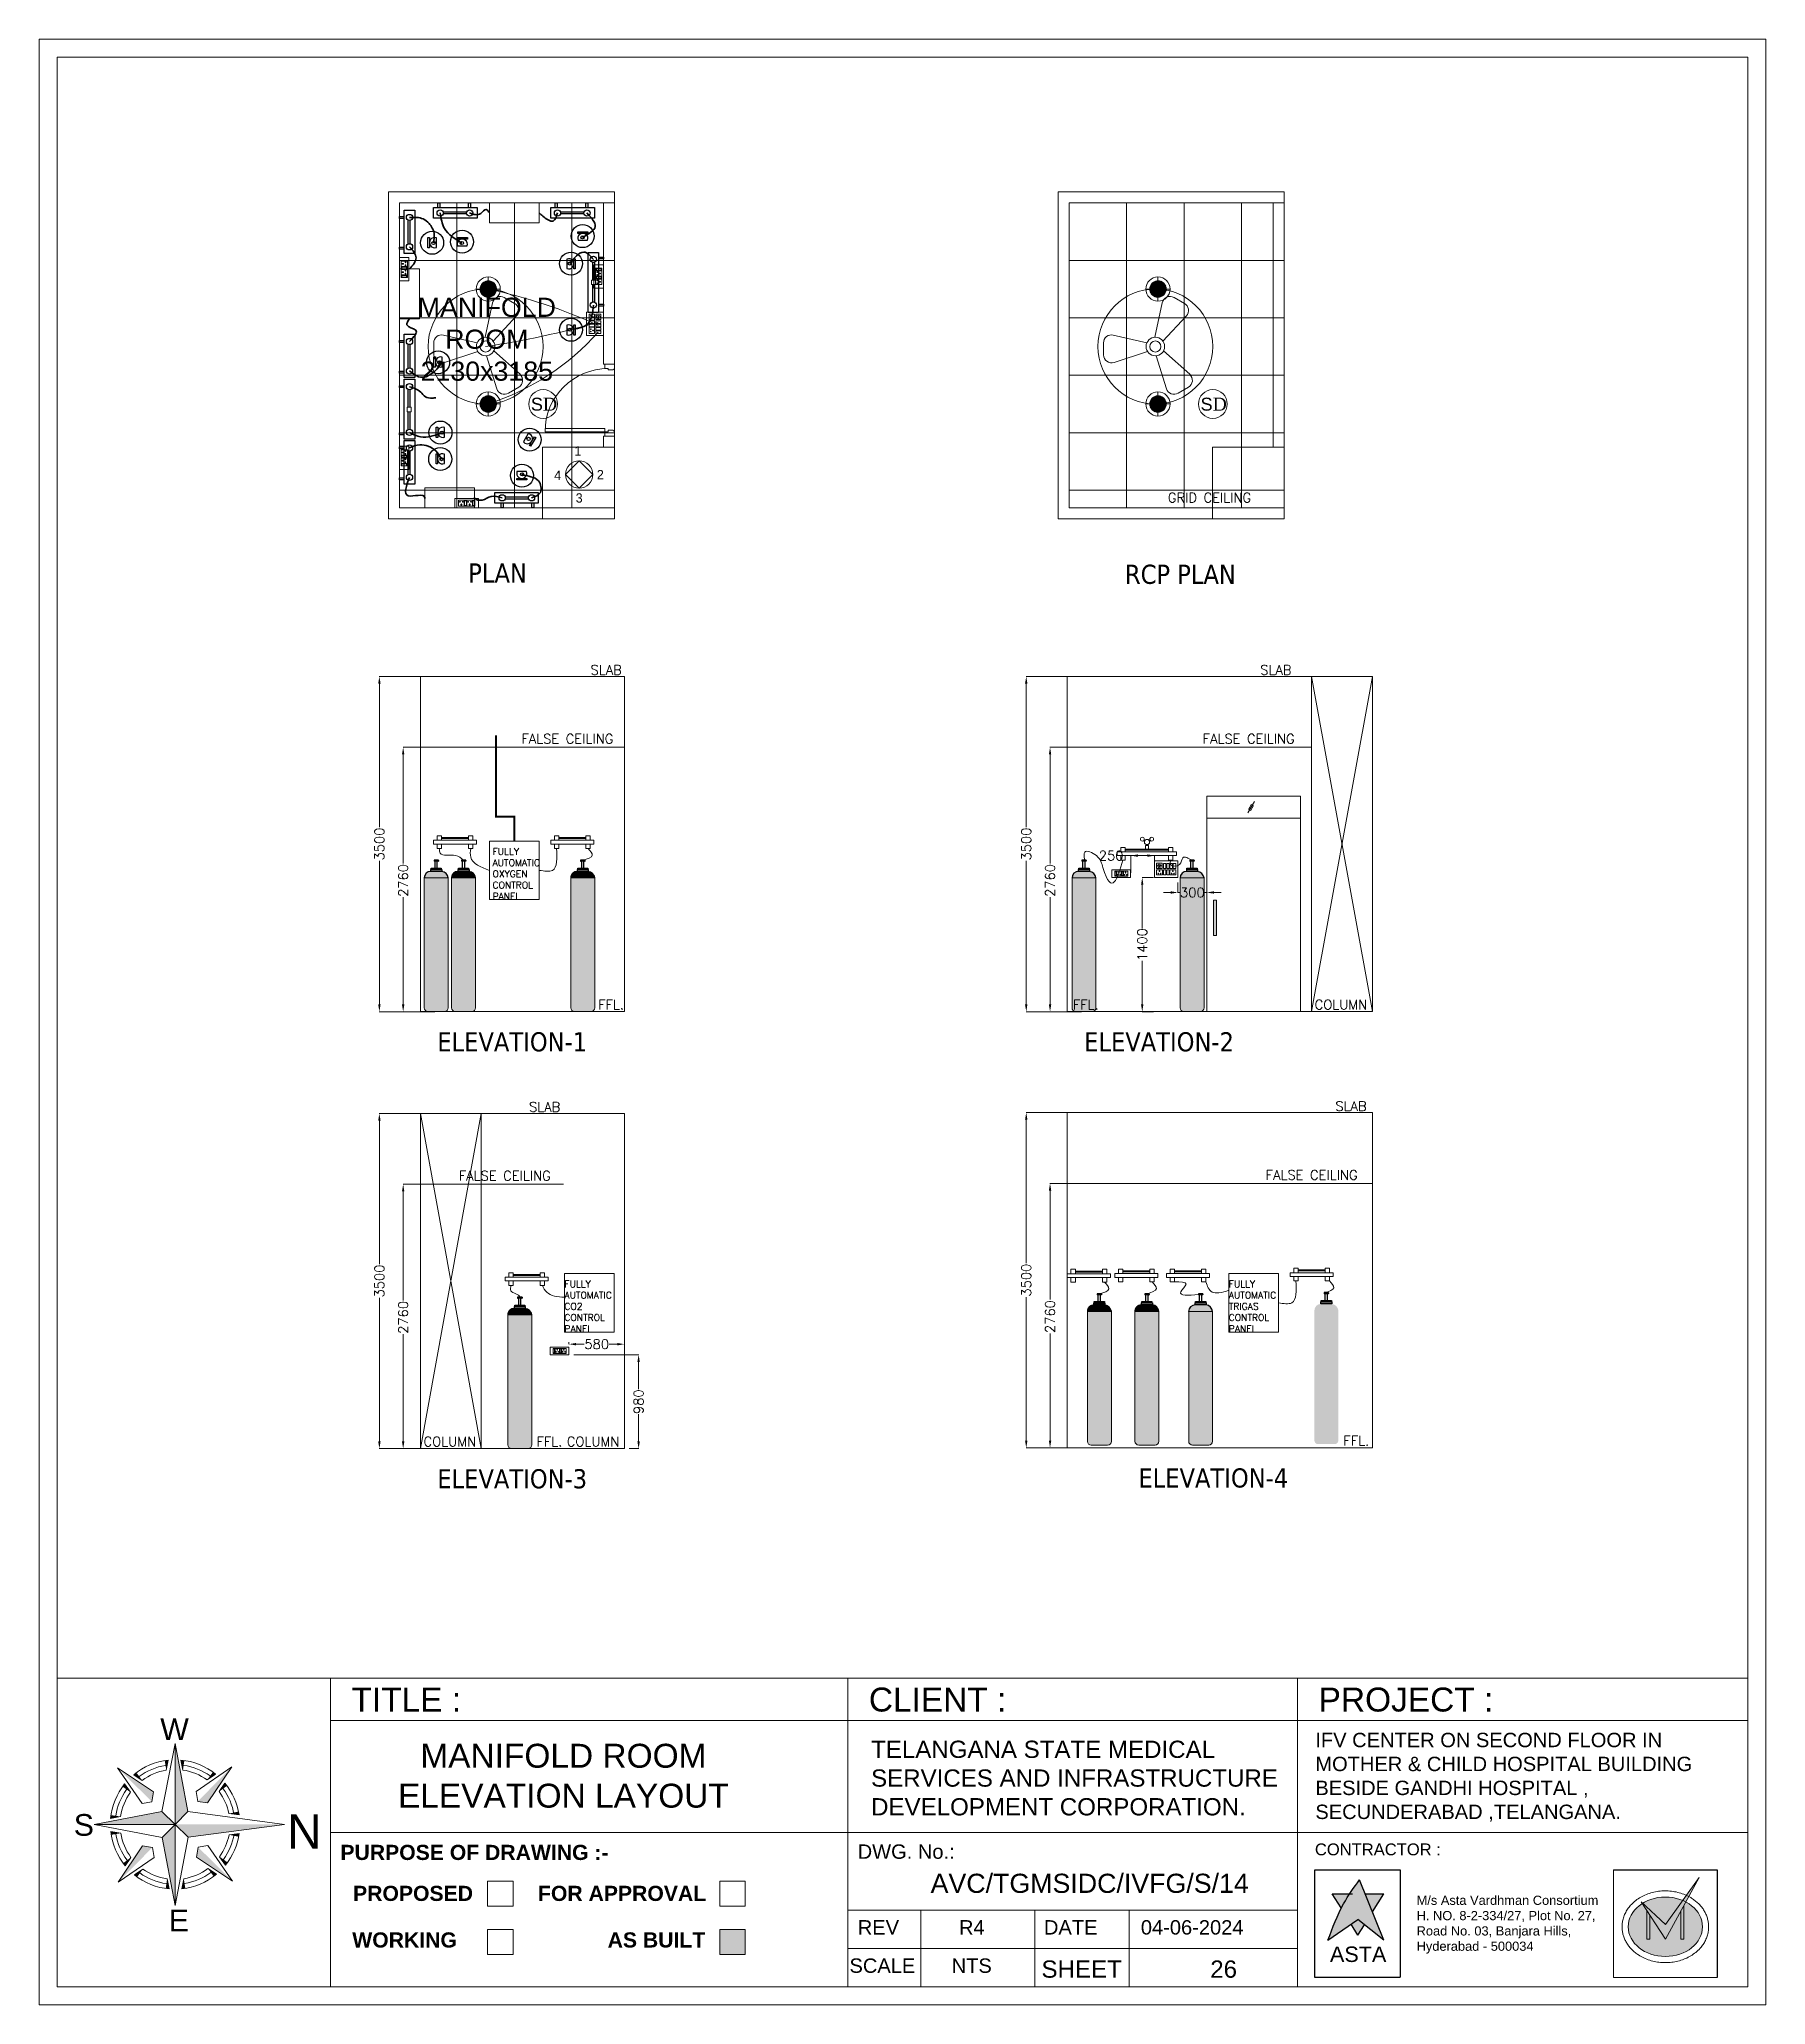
# Model space of a CAD drawing. Extents: x 3552052 to 4102982, y -707811 to -630695.
# Drawn here: x 3889222 to 3907246, y -701729 to -681211 of the extents above; entities that cross this region are included whole.
import ezdxf
from ezdxf.enums import TextEntityAlignment as Align

# ---------------------------------------------------------------- set-up
doc = ezdxf.new("R2010")
doc.units = 0
doc.header["$LTSCALE"] = 6
doc.header["$MEASUREMENT"] = 0
doc.layers.get('0').update_dxf_attribs({"linetype": 'CONTINUOUS', "lineweight": 0})
doc.layers.get('Defpoints').update_dxf_attribs({"linetype": 'CONTINUOUS', "lineweight": 0})
for name, color, linetype, lineweight in [('0.0', 8, 'CONTINUOUS', 0), ('COL', 5, 'CONTINUOUS', 0), ('DIM', 7, 'CONTINUOUS', 0), ('DOOR', 44, 'CONTINUOUS', 0), ('ELE-1200MM CEILINGFAN', 6, 'CONTINUOUS', 0), ('ELE-12M RAW&UPS SB', 40, 'CONTINUOUS', 0), ('ELE-12W LED', 1, 'CONTINUOUS', 0), ('ELE-12W UPS LIGHT', 3, 'CONTINUOUS', 0), ('ELE-2NOS OF 6-16 RAW POWER SOCKET', 1, 'CONTINUOUS', 0), ('ELE-4M RAW P.SB', 40, 'CONTINUOUS', 0), ('ELE-4M UPS P.SB', 3, 'CONTINUOUS', 0), ('ELE-SOCKET NMBERING', 7, 'CONTINUOUS', 9), ('EQP', 6, 'CONTINUOUS', 0), ('FA-BELOW SMOKE DERECTOR', 1, 'CONTINUOUS', 0), ('formate text', 8, 'CONTINUOUS', 0), ('hatch', 252, 'CONTINUOUS', 0), ('M-OXY-VAC-AIR', 30, 'CONTINUOUS', 18), ('MEP_HVAC_RA_DUCT', 1, 'CONTINUOUS', 0), ('MEP_HVAC_TEXT', 7, 'CONTINUOUS', 0), ('SECTION', 251, 'CONTINUOUS', 0), ('TITLE', 7, 'CONTINUOUS', 0), ('WALL', 8, 'CONTINUOUS', 0)]:
    doc.layers.add(name, color=color, linetype=linetype, lineweight=lineweight)
doc.layers.add('ELE-LIGHTING WIRING', color=7, linetype='CONTINUOUS', lineweight=0, true_color=0x63d7b6)
doc.styles.add('Annotation', font='tahoma.ttf')
doc.styles.add('ARIAL', font='arial.ttf')
doc.styles.add('FORMATE', font='arialbd.ttf')
doc.styles.add('PDF Times New Roman', font='times.ttf')
doc.styles.add('ROMANS', font='romans.shx')
doc.styles.get("Standard").update_dxf_attribs({"font": 'SIMPLEX'})
doc.styles.add('style3', font='arialbd.ttf')
doc.dimstyles.new('AEPL1', dxfattribs={"dimtxt": 100, "dimasz": 75, "dimexe": 1.25, "dimexo": 50, "dimtad": 0, "dimdec": 0, "dimtxsty": 'ROMANS', "dimcen": 2.5, "dimclrd": 7, "dimclre": 7, "dimadec": 0, "dimazin": 0, "dimtfac": 1, "dimtdec": 0, "dimtmove": 0, "dimatfit": 3, "dimfxl": 1, "dimlwd": 0, "dimlwe": 0, "dimarcsym": 0})
pattern_1 = [(45, (150720.17189, 22939.94017), (-0.0883883476483, 0.0883883476483), [])]
pattern_2 = [(45, (151964.81791, 22939.94017), (-0.0883883476483, 0.0883883476483), [])]
pattern_3 = [(45, (157357.84656, 18413.539), (-0.0883883476483, 0.0883883476483), [])]
pattern_4 = [(45, (157854.08398, 18414.74134), (-0.0883883476483, 0.0883883476483), [])]
pattern_5 = [(45, (151307.33899, 18378.03022), (-0.0883883476483, 0.0883883476483), [])]

msp = doc.modelspace()

# ---------------------------------------------------------------- texts
at = {"ltscale": 0.1, "char_height": 91.159, "width": 122.983, "attachment_point": 5, "rotation": 0.1103}
for s, insert in [('\\pxqc;{\\F.shx.shx;\\H1.0669x;1}', (3894845.6, -685507.3)), ('\\pxqc;{\\F.shx.shx.shx.shx;\\H1.0669x;4}', (3894633.4, -685761.8)), ('\\pxqc;{\\F.shx.shx.shx;\\H1.0669x;2}', (3895079.2, -685755.2)), ('\\pxqc;{\\F.shx.shx.shx.shx;\\H1.0669x;3}', (3894858.1, -685999.4))]:
    msp.add_mtext(s, dxfattribs=dict(at, insert=insert))
at = {"char_height": 200, "width": 2697.906, "attachment_point": 3, "style": 'Annotation'}
for s, insert in [('\\pxql;PLAN', (3896398.3, -686682.2)), ('\\pxql;RCP PLAN', (3903254, -686695.5)), ('\\pxql;ELEVATION-1', (3896074.9, -691576.5)), ('\\pxql;ELEVATION-2', (3902828.2, -691576.5)), ('\\pxql;ELEVATION-3', (3896074.9, -696138.4)), ('\\pxql;ELEVATION-4', (3903394.5, -696129.8))]:
    msp.add_mtext(s, dxfattribs=dict(at, insert=insert))
at = {"layer": 'DIM', "color": 8, "insert": (3893894.2, -684343), "char_height": 200, "width": 1980.803, "attachment_point": 5, "style": 'ARIAL'}
msp.add_mtext('MANIFOLD\\PROOM\\P2130x3185', dxfattribs=at)
at = {"layer": 'ELE-SOCKET NMBERING', "color": 0, "char_height": 100.004, "width": 2358.602, "attachment_point": 1, "style": 'Annotation'}
for s, insert in [('{\\Fromans|c0;GRID CEILING }', (3901004, -685945.3)), ('{\\Fromans|c0;SLAB}', (3894976.6, -687744.9)), ('{\\Fromans|c0;SLAB}', (3901969.8, -687744.9)), ('{\\Fromans|c0;FALSE CEILING }', (3894254.9, -688462.9)), ('{\\Fromans|c0;FALSE CEILING }', (3901367.7, -688462.9)), ('{\\Fromans|c0;FFL.}', (3895056.6, -691238.1)), ('{\\Fromans|c0;FFL.}', (3900011.7, -691238.1)), ('{\\Fromans|c0;COLUMN}', (3902537.1, -691238.1)), ('{\\Fromans|c0;SLAB}', (3894335.4, -692306.8)), ('{\\Fromans|c0;SLAB}', (3902753, -692298.2)), ('{\\Fromans|c0;FALSE CEILING }', (3893601.2, -693024.8)), ('{\\Fromans|c0;FALSE CEILING }', (3902025.5, -693016.3)), ('{\\Fromans|c0;COLUMN}', (3893233.7, -695800.1)), ('{\\Fromans|c0;FFL.}', (3894412.9, -695800.1)), ('{\\Fromans|c0;COLUMN}', (3894728.7, -695800.1)), ('{\\Fromans|c0;FFL.}', (3902836.3, -695791.5))]:
    msp.add_mtext(s, dxfattribs=dict(at, insert=insert))
at = {"layer": 'formate text', "color": 7, "lineweight": 15, "ltscale": 100, "style": 'style3'}
msp.add_text('PURPOSE OF DRAWING :-', height=158.21, dxfattribs=at).set_placement((3892365.4, -700218.3, -100))
at = {"layer": 'formate text', "color": 7, "lineweight": 15, "style": 'FORMATE'}
for s, p in [('PROPOSED ', (3893811.3, -700646.1, -100)), ('FOR APPROVAL', (3896183.9, -700646.1, -100)), ('WORKING', (3893581.8, -701132.2, -100)), ('AS BUILT', (3896174.2, -701132.2, -100))]:
    msp.add_text(s, height=158.21, dxfattribs=at).set_placement(p, align=Align.RIGHT)
at = {"layer": 'MEP_HVAC_TEXT', "linetype": 'ByBlock', "char_height": 70, "attachment_point": 1}
for s, width, heights, insert in [('FULLY AUTOMATIC OXYGEN\\PCONTROL PANEL', 582.106, [613.1], (3893953.5, -689654.9)), ('FULLY AUTOMATIC CO2\\PCONTROL PANEL', 559.921, [0], (3894704.3, -694170.1)), ('FULLY AUTOMATIC TRIGAS\\PCONTROL PANEL', 522.886, [0], (3901640.1, -694170.1))]:
    msp.add_mtext_dynamic_manual_height_columns(s, width=width, gutter_width=10, heights=heights, dxfattribs=dict(at, insert=insert))
at = {"layer": 'TITLE', "color": 7, "style": 'ARIAL'}
for s, height, p in [('TITLE :', 250, (3892480.8, -698668.4)), ('CLIENT :', 250, (3897882.3, -698668.4)), ('PROJECT :', 250, (3902578.1, -698668.4)), ('W', 226.5, (3890484.3, -698966, 0)), ('S', 226.5, (3889581.1, -699965.6, 0)), ('DWG. No.:', 150, (3897765.7, -700205.8)), ('E', 226.5, (3890573.4, -700964.1, 0))]:
    msp.add_text(s, height=height, dxfattribs=at).set_placement(p)
at = {"layer": 'TITLE', "color": 5, "style": 'ARIAL'}
msp.add_text('N', height=357.2, rotation=180, dxfattribs=at).set_placement((3892169.5, -699743.1, 0))
at = {"layer": 'TITLE', "color": 7, "style": 'ARIAL'}
for s, height, p in [('REV', 150, (3897982.5, -700921.5)), ('R4', 150, (3898957.4, -700921.5)), ('DATE', 150, (3899990, -700921.5)), ('04-06-2024', 150, (3901258.1, -700921.5)), ('SCALE', 150, (3898023.9, -701321.5)), ('NTS', 150, (3898956.5, -701321.5)), ('SHEET', 180, (3900104, -701357.4)), ('26', 180, (3901586.6, -701357.4))]:
    msp.add_text(s, height=height, dxfattribs=at).set_placement(p, align=Align.MIDDLE_CENTER)
at = {"layer": 'TITLE', "color": 7, "attachment_point": 1, "style": 'ARIAL'}
for s, width, gutter_width, insert, char_height in [('\\pxqc;MANIFOLD ROOM ELEVATION LAYOUT', 4493.629, 10, (3892446.8, -699005.1), 250), ('{\\C256;TELANGANA STATE MEDICAL SERVICES AND INFRASTRUCTURE DEVELOPMENT CORPORATION.}', 4493.629, 10, (3897906, -698972.7), 180), ('\\pxql;IFV CENTER ON SECOND FLOOR IN MOTHER & CHILD HOSPITAL BUILDING BESIDE GANDHI HOSPITAL , SECUNDERABAD ,TELANGANA. ', 4493.629, 10, (3902544.2, -698890.5), 150), ('\\pxqc;AVC/TGMSIDC/IVFG/S/14', 5392.273, 12, (3897492.1, -700361.8), 200)]:
    msp.add_mtext_dynamic_manual_height_columns(s, width=width, gutter_width=gutter_width, heights=[0], dxfattribs=dict(at, insert=insert, char_height=char_height))

# ---------------------------------------------------------------- blocks, each defined once
blk = doc.blocks.new('FGGG')
at = {"layer": 'ELE-4M UPS P.SB', "color": 8, "linetype": 'ByBlock'}
for p, q in [((3567486, -675918), (3567486, -679103)), ((3568086, -675918), (3568086, -679103)), ((3568686, -675918), (3568686, -679103)), ((3566886, -676518), (3569131, -676518)), ((3566886, -677118), (3569131, -677118)), ((3566886, -677718), (3569131, -677718)), ((3566886, -678318), (3569131, -678318)), ((3566886, -678918), (3569131, -678918))]:
    blk.add_line(p, q, dxfattribs=at)
blk.add_lwpolyline([(3566886, -675918), (3569131, -675918), (3569131, -679103), (3566886, -679103)], close=True, dxfattribs=at)
blk = doc.blocks.new('750')
at = {"layer": 'DOOR'}
for p, q in [((-50, 705), (-47.5, 705)), ((-35, 690), (-35, 692.5)), ((-50, 45), (-47.5, 45)), ((-35, 60), (-35, 57.5)), ((50, 45), (50, 80)), ((50, 80), (675, 80)), ((50, 45), (675, 45)), ((675, 45), (675, 80))]:
    blk.add_line(p, q, dxfattribs=at)
for points in [[(15, 690), (15, 705), (50, 705), (50, 750), (-50, 750), (-50, 705)], [(-35, 690), (15, 690)], [(15, 60), (15, 45), (50, 45), (50, 0), (-50, 0), (-50, 45)], [(-35, 60), (15, 60)]]:
    blk.add_lwpolyline(points, dxfattribs=at)
for centre, start, end in [((-35, 705), 180, 270), ((-35, 45), 90, 180)]:
    blk.add_arc(centre, 12.5, start, end, dxfattribs=at)
at = {"layer": 'DOOR', "color": 145}
blk.add_arc((15, 45), 660, 0, 90, dxfattribs=at)
blk = doc.blocks.new('5')
at = {"layer": 'ELE-12M RAW&UPS SB', "color": 40, "ltscale": 10}
for p, q in [((3595754, -684831), (3595747, -684829)), ((3595748, -684825), (3595755, -684830)), ((3595756, -684840), (3595756, -684832)), ((3595757, -684829), (3595762, -684823)), ((3595757, -684832), (3595760, -684839)), ((3595765, -684826), (3595758, -684830))]:
    blk.add_line(p, q, dxfattribs=at)
for points in [[(3595950, -684952), (3595707, -684952), (3595707, -684777), (3595950, -684777)], [(3595785, -684803), (3595727, -684803), (3595727, -684856), (3595785, -684856)], [(3595824, -684856), (3595798, -684856), (3595798, -684804), (3595824, -684804)], [(3595824, -684924), (3595798, -684924), (3595798, -684871), (3595824, -684871)], [(3595859, -684856), (3595833, -684856), (3595833, -684804), (3595859, -684804)], [(3595859, -684924), (3595833, -684924), (3595833, -684871), (3595859, -684871)], [(3595894, -684856), (3595867, -684856), (3595867, -684804), (3595894, -684804)]]:
    blk.add_lwpolyline(points, close=True, dxfattribs=at)
at = {"layer": 'ELE-12M RAW&UPS SB', "color": 3, "linetype": 'ByBlock', "elevation": 0}
blk.add_lwpolyline([(3595928, -684856), (3595902, -684856), (3595902, -684804), (3595928, -684804)], close=True, dxfattribs=at)
at = {"layer": 'ELE-12M RAW&UPS SB', "color": 40, "ltscale": 10}
for radius in [19.1, 1.78]:
    blk.add_circle((3595756, -684831), radius, dxfattribs=at)
at = {"layer": 'ELE-4M RAW P.SB', "color": 40, "ltscale": 10}
for p, q in [((3595727, -684871), (3595790, -684871)), ((3595727, -684924), (3595727, -684871)), ((3595790, -684871), (3595790, -684924)), ((3595865, -684871), (3595928, -684871)), ((3595865, -684924), (3595865, -684871)), ((3595928, -684871), (3595928, -684924)), ((3595790, -684924), (3595727, -684924)), ((3595928, -684924), (3595865, -684924))]:
    blk.add_line(p, q, dxfattribs=at)
for centre, radius, start, end in [((3595745, -684908), 3.1, 5.2689, 272.51), ((3595747, -684910), 2.5, 202.6838, 75.0951), ((3595758, -684885), 3.6, 307.1584, 232.8416), ((3595758, -684888), 2.29, 161.4031, 18.5969), ((3595769, -684910), 2.5, 104.9049, 337.3162), ((3595771, -684908), 3.1, 267.49, 174.7311), ((3595884, -684908), 3.1, 5.2689, 272.51), ((3595886, -684910), 2.5, 202.6838, 75.0951), ((3595897, -684885), 3.6, 307.1584, 232.8416), ((3595897, -684888), 2.29, 161.4031, 18.5969), ((3595908, -684910), 2.5, 104.9049, 337.3162), ((3595910, -684908), 3.1, 267.49, 174.7311)]:
    blk.add_arc(centre, radius, start, end, dxfattribs=at)
blk = doc.blocks.new('RTUH 6U')
at = {"layer": 'ELE-2NOS OF 6-16 RAW POWER SOCKET', "color": 30, "lineweight": 0, "ltscale": 300}
for p, q in [((-312, -26), (-227, -26)), ((-312, -124), (-312, -26)), ((-227, -124), (-312, -124)), ((-227, -26), (-227, -124)), ((-187, -26), (-221, -26)), ((-221, -26), (-221, -124)), ((-187, -124), (-221, -124)), ((-221, -124), (-187, -124)), ((-190, -37), (-218, -37)), ((-218, -37), (-218, -113)), ((-190, -40), (-218, -40)), ((-218, -113), (-190, -113)), ((-190, -113), (-190, -37)), ((-187, -124), (-187, -26)), ((-187, -124), (-187, -26)), ((-181, -124), (-181, -26)), ((-181, -26), (-96, -26)), ((-96, -124), (-181, -124)), ((-96, -26), (-96, -124)), ((-57, -26), (-91, -26)), ((-91, -26), (-91, -124)), ((-57, -124), (-91, -124)), ((-91, -124), (-57, -124)), ((-60, -37), (-88, -37)), ((-88, -37), (-88, -113)), ((-60, -40), (-88, -40)), ((-88, -113), (-60, -113)), ((-60, -113), (-60, -37)), ((-57, -124), (-57, -26)), ((-57, -124), (-57, -26))]:
    blk.add_line(p, q, dxfattribs=at)
blk.add_lwpolyline([(0, 0), (-368, 0), (-368, -150), (0, -150)], close=True, dxfattribs=at)
for centre, radius, start, end in [((-293, -56), 5.7, 87.49, 354.7311), ((-289, -52), 4.6, 284.9049, 157.3162), ((-269, -99), 6.62, 127.1584, 52.8416), ((-269, -92), 4.22, 341.4031, 198.5969), ((-249, -52), 4.6, 22.6838, 255.0951), ((-245, -56), 5.7, 185.2689, 92.51), ((-163, -56), 5.7, 87.49, 354.7311), ((-159, -52), 4.6, 284.9049, 157.3162), ((-139, -99), 6.62, 127.1584, 52.8416), ((-139, -92), 4.22, 341.4031, 198.5969), ((-119, -52), 4.6, 22.6838, 255.0951), ((-115, -56), 5.7, 185.2689, 92.51)]:
    blk.add_arc(centre, radius, start, end, dxfattribs=at)
blk = doc.blocks.new('18W LED')
at = {"layer": 'ELE-12W LED'}
h = blk.add_hatch(dxfattribs=at)
h.set_pattern_fill('ANSI31', color=252)
h.set_pattern_definition([(45, (-1135553.9097, 459369.4158), (-2.24506403, 2.24506403), [])])
edge = h.paths.add_edge_path()
edge.add_arc((0, 0), 85.7, 0, 360)
at = {"layer": 'ELE-12W LED', "color": 1}
for p, q in [((-126, 0), (126, 0)), ((0, -126), (0, 126))]:
    blk.add_line(p, q, dxfattribs=at)
for radius in [126, 85.7]:
    blk.add_circle((0, 0), radius, dxfattribs=at)
blk = doc.blocks.new('QWE')
at = {"layer": 'ELE-12W UPS LIGHT'}
h = blk.add_hatch(dxfattribs=at)
h.set_pattern_fill('ANSI31', color=8)
h.set_pattern_definition([(45, (-1135553.9097, 459369.4158), (-2.24506403, 2.24506403), [])])
edge = h.paths.add_edge_path()
edge.add_arc((0, 0), 85.7, 0, 360)
at = {"layer": 'ELE-12W UPS LIGHT', "color": 3}
for p, q in [((-126, 0), (126, 0)), ((0, -126), (0, 126))]:
    blk.add_line(p, q, dxfattribs=at)
for radius in [126, 85.7]:
    blk.add_circle((0, 0), radius, dxfattribs=at)
blk = doc.blocks.new('SMOKE DETECTOR')
at = {"layer": 'FA-BELOW SMOKE DERECTOR', "color": 7}
blk.add_circle((931029, -118294), 166, dxfattribs=at)
at = {"layer": 'FA-BELOW SMOKE DERECTOR', "insert": (930887, -118373), "char_height": 150, "attachment_point": 7, "style": 'PDF Times New Roman'}
blk.add_mtext('{\\fArial|b0|i0|c0|p34;S}D', dxfattribs=at)
blk = doc.blocks.new('A$C07FB25EA')
at = {"layer": 'ELE-1200MM CEILINGFAN', "color": 3}
for p, q in [((0.26, 2.64), (3.17, 12.07)), ((6.53, 13.37), (9.47, 11.64)), ((9.84, 7.94), (2.36, 1.21)), ((-14.84, -1.03), (-14.81, 2.38)), ((-11.8, 4.55), (-2.22, 1.44)), ((-2.41, -1.1), (-12.04, -3.29)), ((1.96, -12.49), (-0.13, -2.65)), ((2.16, -1.54), (8.87, -8.78)), ((8.31, -12.34), (5.35, -14.02))]:
    blk.add_line(p, q, dxfattribs=at)
at = {"layer": 'ELE-1200MM CEILINGFAN', "color": 5, "ltscale": 10}
blk.add_circle((0, 0), 16.45, dxfattribs=at)
at = {"layer": 'ELE-1200MM CEILINGFAN', "color": 3}
for radius in [2.65, 1.58]:
    blk.add_circle((0, 0), radius, dxfattribs=at)
for centre, start, end in [((5.36, 11.38), 59.5281, 162.5229), ((8.3, 9.66), 311.9493, 59.5281), ((-12.51, 2.36), 71.9493, 179.5281), ((-12.54, -1.05), 179.5281, 282.5229), ((7.18, -10.34), 299.5281, 42.5229), ((4.21, -12.02), 191.9493, 299.5281)]:
    blk.add_arc(centre, 2.3, start, end, dxfattribs=at)
blk = doc.blocks.new('*D402')
at = {"layer": 'Defpoints', "color": 0, "linetype": 'ByBlock', "transparency": 16777216}
for p in [(3893021, -688602), (3893409, -688602), (3893401, -691362)]:
    blk.add_point(p, dxfattribs=at)
at = {"layer": 'ELE-4M UPS P.SB', "color": 7, "linetype": 'ByBlock', "lineweight": 0, "transparency": 16777216}
for p, q in [((3893359, -688602), (3893020, -688602)), ((3893021, -688677), (3893021, -689815)), ((3893021, -691287), (3893021, -690168)), ((3893351, -691362), (3893020, -691362))]:
    blk.add_line(p, q, dxfattribs=at)
at = {"layer": 'ELE-4M UPS P.SB', "color": 7, "linetype": 'ByBlock', "transparency": 16777216}
for points in [[(3893008, -688677), (3893033, -688677), (3893021, -688602)], [(3893008, -691287), (3893033, -691287), (3893021, -691362)]]:
    blk.add_solid(points, dxfattribs=at)
at = {"layer": 'ELE-4M UPS P.SB', "color": 0, "linetype": 'ByBlock', "transparency": 16777216, "insert": (3893021, -689992), "char_height": 100, "attachment_point": 5, "rotation": 90, "style": 'ROMANS'}
blk.add_mtext('2760', dxfattribs=at)
blk = doc.blocks.new('*D403')
at = {"layer": 'Defpoints', "color": 0, "linetype": 'ByBlock', "transparency": 16777216}
for p in [(3892772, -687862), (3893447, -687862), (3893401, -691362)]:
    blk.add_point(p, dxfattribs=at)
at = {"layer": 'ELE-4M UPS P.SB', "color": 7, "linetype": 'ByBlock', "lineweight": 0, "transparency": 16777216}
for p, q in [((3893397, -687862), (3892771, -687862)), ((3892772, -687937), (3892772, -689435)), ((3892772, -691287), (3892772, -689788)), ((3893351, -691362), (3892771, -691362))]:
    blk.add_line(p, q, dxfattribs=at)
at = {"layer": 'ELE-4M UPS P.SB', "color": 7, "linetype": 'ByBlock', "transparency": 16777216}
for points in [[(3892760, -687937), (3892785, -687937), (3892772, -687862)], [(3892760, -691287), (3892785, -691287), (3892772, -691362)]]:
    blk.add_solid(points, dxfattribs=at)
at = {"layer": 'ELE-4M UPS P.SB', "color": 0, "linetype": 'ByBlock', "transparency": 16777216, "insert": (3892772, -689612), "char_height": 100, "attachment_point": 5, "rotation": 90, "style": 'ROMANS'}
blk.add_mtext('3500', dxfattribs=at)
blk = doc.blocks.new('*D404')
at = {"layer": 'Defpoints', "color": 0, "linetype": 'ByBlock', "transparency": 16777216}
for p in [(3899774, -688602), (3900162, -688602), (3900154, -691362)]:
    blk.add_point(p, dxfattribs=at)
at = {"layer": 'ELE-4M UPS P.SB', "color": 7, "linetype": 'ByBlock', "lineweight": 0, "transparency": 16777216}
for p, q in [((3900112, -688602), (3899773, -688602)), ((3899774, -688677), (3899774, -689815)), ((3899774, -691287), (3899774, -690168)), ((3900104, -691362), (3899773, -691362))]:
    blk.add_line(p, q, dxfattribs=at)
at = {"layer": 'ELE-4M UPS P.SB', "color": 7, "linetype": 'ByBlock', "transparency": 16777216}
for points in [[(3899762, -688677), (3899787, -688677), (3899774, -688602)], [(3899762, -691287), (3899787, -691287), (3899774, -691362)]]:
    blk.add_solid(points, dxfattribs=at)
at = {"layer": 'ELE-4M UPS P.SB', "color": 0, "linetype": 'ByBlock', "transparency": 16777216, "insert": (3899774, -689992), "char_height": 100, "attachment_point": 5, "rotation": 90, "style": 'ROMANS'}
blk.add_mtext('2760', dxfattribs=at)
blk = doc.blocks.new('*D405')
at = {"layer": 'Defpoints', "color": 0, "linetype": 'ByBlock', "transparency": 16777216}
for p in [(3899526, -687862), (3900200, -687862), (3900154, -691362)]:
    blk.add_point(p, dxfattribs=at)
at = {"layer": 'ELE-4M UPS P.SB', "color": 7, "linetype": 'ByBlock', "lineweight": 0, "transparency": 16777216}
for p, q in [((3900150, -687862), (3899525, -687862)), ((3899526, -687937), (3899526, -689435)), ((3899526, -691287), (3899526, -689788)), ((3900104, -691362), (3899525, -691362))]:
    blk.add_line(p, q, dxfattribs=at)
at = {"layer": 'ELE-4M UPS P.SB', "color": 7, "linetype": 'ByBlock', "transparency": 16777216}
for points in [[(3899513, -687937), (3899538, -687937), (3899526, -687862)], [(3899513, -691287), (3899538, -691287), (3899526, -691362)]]:
    blk.add_solid(points, dxfattribs=at)
at = {"layer": 'ELE-4M UPS P.SB', "color": 0, "linetype": 'ByBlock', "transparency": 16777216, "insert": (3899526, -689612), "char_height": 100, "attachment_point": 5, "rotation": 90, "style": 'ROMANS'}
blk.add_mtext('3500', dxfattribs=at)
blk = doc.blocks.new('*D406')
at = {"layer": 'Defpoints', "color": 0, "linetype": 'ByBlock', "transparency": 16777216}
for p in [(3901110, -689962), (3901410, -689962), (3901410, -690118)]:
    blk.add_point(p, dxfattribs=at)
at = {"layer": 'ELE-4M UPS P.SB', "color": 7, "linetype": 'ByBlock', "lineweight": 0, "transparency": 16777216}
for p, q in [((3901110, -690012), (3901110, -690119)), ((3901410, -690012), (3901410, -690119)), ((3901035, -690118), (3900960, -690118)), ((3901110, -690118), (3901130, -690118)), ((3901410, -690118), (3901389, -690118)), ((3901485, -690118), (3901560, -690118))]:
    blk.add_line(p, q, dxfattribs=at)
at = {"layer": 'ELE-4M UPS P.SB', "color": 7, "linetype": 'ByBlock', "transparency": 16777216}
for points in [[(3901035, -690105), (3901035, -690130), (3901110, -690118)], [(3901485, -690105), (3901485, -690130), (3901410, -690118)]]:
    blk.add_solid(points, dxfattribs=at)
at = {"layer": 'ELE-4M UPS P.SB', "color": 0, "linetype": 'ByBlock', "transparency": 16777216, "insert": (3901260, -690118), "char_height": 100, "attachment_point": 5, "style": 'ROMANS'}
blk.add_mtext('300', dxfattribs=at)
blk = doc.blocks.new('*D407')
at = {"layer": 'Defpoints', "color": 0, "linetype": 'ByBlock', "transparency": 16777216}
for p in [(3900616, -689733), (3900616, -689962), (3900866, -689962)]:
    blk.add_point(p, dxfattribs=at)
at = {"layer": 'ELE-4M UPS P.SB', "color": 7, "linetype": 'ByBlock', "lineweight": 0, "transparency": 16777216}
for p, q in [((3900616, -689733), (3900541, -689733)), ((3900616, -689912), (3900616, -689732)), ((3900791, -689733), (3900691, -689733)), ((3900866, -689912), (3900866, -689732))]:
    blk.add_line(p, q, dxfattribs=at)
at = {"layer": 'ELE-4M UPS P.SB', "color": 7, "linetype": 'ByBlock', "transparency": 16777216}
for points in [[(3900691, -689720), (3900691, -689745), (3900616, -689733)], [(3900791, -689720), (3900791, -689745), (3900866, -689733)]]:
    blk.add_solid(points, dxfattribs=at)
at = {"layer": 'ELE-4M UPS P.SB', "color": 0, "linetype": 'ByBlock', "transparency": 16777216, "insert": (3900412, -689733), "char_height": 100, "attachment_point": 5, "style": 'ROMANS'}
blk.add_mtext('250', dxfattribs=at)
blk = doc.blocks.new('*D408')
at = {"layer": 'Defpoints', "color": 0, "linetype": 'ByBlock', "transparency": 16777216}
for p in [(3900903, -689962), (3900737, -691362), (3900903, -691362)]:
    blk.add_point(p, dxfattribs=at)
at = {"layer": 'ELE-4M UPS P.SB', "color": 7, "linetype": 'ByBlock', "lineweight": 0, "transparency": 16777216}
for p, q in [((3900853, -689962), (3900736, -689962)), ((3900737, -690037), (3900737, -690492)), ((3900737, -691287), (3900737, -690831)), ((3900853, -691362), (3900736, -691362))]:
    blk.add_line(p, q, dxfattribs=at)
at = {"layer": 'ELE-4M UPS P.SB', "color": 7, "linetype": 'ByBlock', "transparency": 16777216}
for points in [[(3900724, -690037), (3900749, -690037), (3900737, -689962)], [(3900724, -691287), (3900749, -691287), (3900737, -691362)]]:
    blk.add_solid(points, dxfattribs=at)
at = {"layer": 'ELE-4M UPS P.SB', "color": 0, "linetype": 'ByBlock', "transparency": 16777216, "insert": (3900737, -690662), "char_height": 100, "attachment_point": 5, "rotation": 90, "style": 'ROMANS'}
blk.add_mtext('1400', dxfattribs=at)
blk = doc.blocks.new('*D409')
at = {"layer": 'Defpoints', "color": 0, "linetype": 'ByBlock', "transparency": 16777216}
for p in [(3893021, -693164), (3893409, -693164), (3893401, -695924)]:
    blk.add_point(p, dxfattribs=at)
at = {"layer": 'ELE-4M UPS P.SB', "color": 7, "linetype": 'ByBlock', "lineweight": 0, "transparency": 16777216}
for p, q in [((3893359, -693164), (3893020, -693164)), ((3893021, -693239), (3893021, -694377)), ((3893021, -695849), (3893021, -694730)), ((3893351, -695924), (3893020, -695924))]:
    blk.add_line(p, q, dxfattribs=at)
at = {"layer": 'ELE-4M UPS P.SB', "color": 7, "linetype": 'ByBlock', "transparency": 16777216}
for points in [[(3893008, -693239), (3893033, -693239), (3893021, -693164)], [(3893008, -695849), (3893033, -695849), (3893021, -695924)]]:
    blk.add_solid(points, dxfattribs=at)
at = {"layer": 'ELE-4M UPS P.SB', "color": 0, "linetype": 'ByBlock', "transparency": 16777216, "insert": (3893021, -694554), "char_height": 100, "attachment_point": 5, "rotation": 90, "style": 'ROMANS'}
blk.add_mtext('2760', dxfattribs=at)
blk = doc.blocks.new('*D410')
at = {"layer": 'Defpoints', "color": 0, "linetype": 'ByBlock', "transparency": 16777216}
for p in [(3892772, -692424), (3893447, -692424), (3893401, -695924)]:
    blk.add_point(p, dxfattribs=at)
at = {"layer": 'ELE-4M UPS P.SB', "color": 7, "linetype": 'ByBlock', "lineweight": 0, "transparency": 16777216}
for p, q in [((3893397, -692424), (3892771, -692424)), ((3892772, -692499), (3892772, -693997)), ((3892772, -695849), (3892772, -694350)), ((3893351, -695924), (3892771, -695924))]:
    blk.add_line(p, q, dxfattribs=at)
at = {"layer": 'ELE-4M UPS P.SB', "color": 7, "linetype": 'ByBlock', "transparency": 16777216}
for points in [[(3892760, -692499), (3892785, -692499), (3892772, -692424)], [(3892760, -695849), (3892785, -695849), (3892772, -695924)]]:
    blk.add_solid(points, dxfattribs=at)
at = {"layer": 'ELE-4M UPS P.SB', "color": 0, "linetype": 'ByBlock', "transparency": 16777216, "insert": (3892772, -694174), "char_height": 100, "attachment_point": 5, "rotation": 90, "style": 'ROMANS'}
blk.add_mtext('3500', dxfattribs=at)
blk = doc.blocks.new('*D411')
at = {"layer": 'Defpoints', "color": 0, "linetype": 'ByBlock', "transparency": 16777216}
for p in [(3899774, -693155), (3900162, -693155), (3900154, -695915)]:
    blk.add_point(p, dxfattribs=at)
at = {"layer": 'ELE-4M UPS P.SB', "color": 7, "linetype": 'ByBlock', "lineweight": 0, "transparency": 16777216}
for p, q in [((3900112, -693155), (3899773, -693155)), ((3899774, -693230), (3899774, -694368)), ((3899774, -695840), (3899774, -694722)), ((3900104, -695915), (3899773, -695915))]:
    blk.add_line(p, q, dxfattribs=at)
at = {"layer": 'ELE-4M UPS P.SB', "color": 7, "linetype": 'ByBlock', "transparency": 16777216}
for points in [[(3899762, -693230), (3899787, -693230), (3899774, -693155)], [(3899762, -695840), (3899787, -695840), (3899774, -695915)]]:
    blk.add_solid(points, dxfattribs=at)
at = {"layer": 'ELE-4M UPS P.SB', "color": 0, "linetype": 'ByBlock', "transparency": 16777216, "insert": (3899774, -694545), "char_height": 100, "attachment_point": 5, "rotation": 90, "style": 'ROMANS'}
blk.add_mtext('2760', dxfattribs=at)
blk = doc.blocks.new('*D412')
at = {"layer": 'Defpoints', "color": 0, "linetype": 'ByBlock', "transparency": 16777216}
for p in [(3899526, -692415), (3900200, -692415), (3900154, -695915)]:
    blk.add_point(p, dxfattribs=at)
at = {"layer": 'ELE-4M UPS P.SB', "color": 7, "linetype": 'ByBlock', "lineweight": 0, "transparency": 16777216}
for p, q in [((3900150, -692415), (3899525, -692415)), ((3899526, -692490), (3899526, -693988)), ((3899526, -695840), (3899526, -694342)), ((3900104, -695915), (3899525, -695915))]:
    blk.add_line(p, q, dxfattribs=at)
at = {"layer": 'ELE-4M UPS P.SB', "color": 7, "linetype": 'ByBlock', "transparency": 16777216}
for points in [[(3899513, -692490), (3899538, -692490), (3899526, -692415)], [(3899513, -695840), (3899538, -695840), (3899526, -695915)]]:
    blk.add_solid(points, dxfattribs=at)
at = {"layer": 'ELE-4M UPS P.SB', "color": 0, "linetype": 'ByBlock', "transparency": 16777216, "insert": (3899526, -694165), "char_height": 100, "attachment_point": 5, "rotation": 90, "style": 'ROMANS'}
blk.add_mtext('3500', dxfattribs=at)
blk = doc.blocks.new('*D598')
at = {"layer": 'Defpoints', "color": 0, "linetype": 'ByBlock', "transparency": 16777216}
for p in [(3894751, -694864), (3895331, -694833), (3895331, -694864)]:
    blk.add_point(p, dxfattribs=at)
at = {"layer": 'MEP_HVAC_TEXT', "color": 7, "linetype": 'ByBlock', "lineweight": 0, "transparency": 16777216}
for p, q in [((3894751, -694814), (3894751, -694832)), ((3894826, -694833), (3894912, -694833)), ((3895256, -694833), (3895170, -694833)), ((3895331, -694814), (3895331, -694832))]:
    blk.add_line(p, q, dxfattribs=at)
at = {"layer": 'MEP_HVAC_TEXT', "color": 7, "linetype": 'ByBlock', "transparency": 16777216}
for points in [[(3894826, -694821), (3894826, -694846), (3894751, -694833)], [(3895256, -694821), (3895256, -694846), (3895331, -694833)]]:
    blk.add_solid(points, dxfattribs=at)
at = {"layer": 'MEP_HVAC_TEXT', "color": 0, "linetype": 'ByBlock', "transparency": 16777216, "insert": (3895041, -694833), "char_height": 100, "attachment_point": 5, "style": 'ROMANS'}
blk.add_mtext('580', dxfattribs=at)
blk = doc.blocks.new('*D599')
at = {"layer": 'Defpoints', "color": 0, "linetype": 'ByBlock', "transparency": 16777216}
for p in [(3894751, -694944), (3895331, -695924), (3895479, -695924)]:
    blk.add_point(p, dxfattribs=at)
at = {"layer": 'MEP_HVAC_TEXT', "color": 7, "linetype": 'ByBlock', "lineweight": 0, "transparency": 16777216}
for p, q in [((3894801, -694944), (3895480, -694944)), ((3895479, -695019), (3895479, -695304)), ((3895479, -695849), (3895479, -695563)), ((3895381, -695924), (3895480, -695924))]:
    blk.add_line(p, q, dxfattribs=at)
at = {"layer": 'MEP_HVAC_TEXT', "color": 7, "linetype": 'ByBlock', "transparency": 16777216}
for points in [[(3895466, -695019), (3895491, -695019), (3895479, -694944)], [(3895466, -695849), (3895491, -695849), (3895479, -695924)]]:
    blk.add_solid(points, dxfattribs=at)
at = {"layer": 'MEP_HVAC_TEXT', "color": 0, "linetype": 'ByBlock', "transparency": 16777216, "insert": (3895479, -695434), "char_height": 100, "attachment_point": 5, "rotation": 90, "style": 'ROMANS'}
blk.add_mtext('980', dxfattribs=at)
blk = doc.blocks.new('A$C4A7C6C7E')
at = {"layer": 'TITLE', "color": 8, "lineweight": 5}
for p, q in [((-4207, 4144), (0, 26095)), ((0, 26095), (0, 0)), ((0, 0), (0, 26095)), ((4144, 4207), (0, 26095)), ((-2825, 17519), (-2234, 20757)), ((2559, 17560), (1919, 20788)), ((-6941, 10518), (-18592, 18312)), ((-10622, 6781), (-18592, 18312)), ((-14385, 10390), (-16257, 13098)), ((-10607, 14226), (-13343, 16056)), ((6781, 10622), (18312, 18592)), ((10390, 14385), (13098, 16257)), ((10518, 6941), (18312, 18592)), ((14226, 10607), (16056, 13343)), ((-7437, 7325), (-10622, 6781)), ((-7437, 7325), (-6941, 10518)), ((7325, 7437), (6781, 10622)), ((7325, 7437), (10518, 6941)), ((-4207, 4144), (-26095, 0)), ((0, 0), (-26095, 0)), ((-26095, 0), (0, 0)), ((-4144, -4207), (-26095, 0)), ((-17560, 2559), (-20788, 1919)), ((-4207, 4144), (0, 0)), ((0, 0), (-4207, 4144)), ((0, 0), (-4144, -4207)), ((-4144, -4207), (0, 0)), ((0, 0), (4144, 4207)), ((4144, 4207), (0, 0)), ((0, 0), (4207, -4144)), ((4207, -4144), (0, 0)), ((0, 0), (0, -26095)), ((0, -26095), (0, 0)), ((17394, 3514), (20646, 3095)), ((17394, 3514), (20646, 3095)), ((-17519, -2825), (-20757, -2234)), ((-4144, -4207), (0, -26095)), ((4207, -4144), (0, -26095)), ((17433, -3312), (20680, -2857)), ((17433, -3312), (20680, -2857)), ((17434, -3310), (20680, -2857)), ((-10518, -6941), (-18312, -18592)), ((-6781, -10622), (-18312, -18592)), ((-14226, -10607), (-16056, -13343)), ((-7325, -7437), (-10518, -6941)), ((-7325, -7437), (-6781, -10622)), ((7437, -7325), (6941, -10518)), ((6941, -10518), (18592, -18312)), ((7437, -7325), (10622, -6781)), ((10622, -6781), (18592, -18312)), ((14385, -10390), (16257, -13098)), ((-10390, -14385), (-13098, -16257)), ((-2559, -17560), (-1919, -20788)), ((2825, -17519), (2234, -20757)), ((10607, -14226), (13343, -16056))]:
    blk.add_line(p, q, dxfattribs=at)
at = {"layer": 'TITLE', "color": 5}
for p in [(4144, 4207), (4207, -4144)]:
    blk.add_line(p, (35289, 0), dxfattribs=at)
at = {"layer": 'TITLE', "color": 8, "lineweight": 5}
for radius, start, end in [(20877, 96.142689, 129.726248), (19311, 99.161205, 126.707732), (20877, 51.142689, 84.726248), (19311, 54.161205, 81.707732), (20877, 141.142689, 174.726248), (17745, 99.161205, 126.707732), (17745, 54.161205, 81.707732), (20877, 8.526917, 39.726248), (19311, 144.161205, 171.707732), (17745, 144.161205, 171.707732), (17745, 11.421813, 36.707732), (19311, 9.85136, 36.707732), (20877, 186.142689, 219.726248), (19311, 189.161205, 216.707732), (17745, 189.161205, 216.707732), (17745, 324.161205, 349.248684), (19311, 324.161205, 350.81434), (20877, 321.142689, 352.134802), (20877, 231.142689, 264.726248), (19311, 234.161205, 261.707732), (17745, 234.161205, 261.707732), (20877, 276.142689, 309.726248), (17745, 279.161205, 306.707732), (19311, 279.161205, 306.707732)]:
    blk.add_arc((0, 0), radius, start, end, dxfattribs=at)
for points in [[(0, 26095), (4144, 4207), (0, 0)], [(-3324, 20610), (-2234, 20757), (-2825, 17519)], [(3011, 20658), (1919, 20788), (2559, 17560)], [(-18592, 18312), (-6941, 10518), (-7437, 7325)], [(-16257, 13098), (-16924, 12223), (-14385, 10390)], [(-13343, 16056), (-12479, 16737), (-10607, 14226)], [(18312, 18592), (10518, 6941), (7325, 7437)], [(13098, 16257), (12223, 16924), (10390, 14385)], [(16056, 13343), (16737, 12479), (14226, 10607)], [(-26095, 0), (-4207, 4144), (0, 0)], [(-20658, 3011), (-20788, 1919), (-17560, 2559)], [(0, -26095), (-4144, -4207), (0, 0)], [(20646, 3095), (20457, 4167), (17394, 3514)], [(-20610, -3324), (-20757, -2234), (-17519, -2825)], [(20680, -2857), (20503, -3930), (17433, -3312)], [(-18312, -18592), (-10518, -6941), (-7325, -7437)], [(-16056, -13343), (-16737, -12479), (-14226, -10607)], [(18592, -18312), (6941, -10518), (7437, -7325)], [(16257, -13098), (16924, -12223), (14385, -10390)], [(-13098, -16257), (-12223, -16924), (-10390, -14385)], [(-3011, -20658), (-1919, -20788), (-2559, -17560)], [(3324, -20610), (2234, -20757), (2825, -17519)], [(13343, -16056), (12479, -16737), (10607, -14226)]]:
    blk.add_solid(points, dxfattribs=at)
at = {"layer": 'TITLE', "color": 5}
blk.add_solid([(35289, 0), (4207, -4144), (0, 0)], dxfattribs=at)
blk = doc.blocks.new('IVF-CONTRACTOR')
at = {"lineweight": -3, "true_color": 0x293189}
h = blk.add_hatch(color=177, dxfattribs=at)
h.dxf.hatch_style = 1
edge = h.paths.add_edge_path()
edge.add_spline(control_points=[(3037286, -1386527), (3037185, -1386667), (3036944, -1387001), (3036801, -1387388), (3036719, -1387609)], knot_values=[0, 0, 0, 0, 519.520055, 1226.818077, 1226.818077, 1226.818077, 1226.818077], degree=3, periodic=0)
edge.add_line((3036719, -1387609), (3037255, -1387240))
edge.add_line((3037255, -1387240), (3037717, -1387609))
edge.add_line((3037717, -1387609), (3037286, -1386527))
at = {"lineweight": -3, "true_color": 0xc7c8ca}
h = blk.add_hatch(color=9, dxfattribs=at)
h.dxf.hatch_style = 1
edge = h.paths.add_edge_path()
edge.add_spline(control_points=[(3036953, -1387033), (3036967, -1387008), (3037022, -1386919), (3037088, -1386836), (3037139, -1386779)], knot_values=[3356.588859, 3356.588859, 3356.588859, 3356.588859, 3831.174934, 5081.098827, 5081.098827, 5081.098827, 5081.098827], degree=3, periodic=0)
edge.add_line((3037139, -1386779), (3036793, -1386779))
edge.add_line((3036793, -1386779), (3036953, -1387033))
h.paths.add_polyline_path([(3037717, -1386779), (3037386, -1386779), (3037515, -1387102)])
h.paths.add_polyline_path([(3037370, -1387332), (3037255, -1387240), (3037134, -1387323), (3037255, -1387517)])
at = {"true_color": 0xed1f24}
h = blk.add_hatch(color=240, dxfattribs=at)
h.dxf.hatch_style = 1
edge = h.paths.add_edge_path()
edge.add_line((3042329, -1386921), (3042349, -1386951))
edge.add_ellipse((3042760, -1387369), major_axis=(-665, 0), ratio=0.800236, start_angle=-52.6357, end_angle=-51.8324, ccw=False)
edge.add_line((3042356, -1386946), (3042329, -1386921))
at = {"layer": '0.0', "true_color": 0xed1f24}
h = blk.add_hatch(color=240, dxfattribs=at)
h.dxf.hatch_style = 1
edge = h.paths.add_edge_path()
edge.add_line((3042760, -1387590), (3043125, -1386925))
edge.add_ellipse((3042760, -1387369), major_axis=(-665, 0), ratio=0.800236, start_angle=-123.3804, end_angle=-117.8517)
edge.add_line((3043070, -1386899), (3042760, -1387331))
edge.add_line((3042760, -1387331), (3042356, -1386946))
edge.add_ellipse((3042760, -1387369), major_axis=(-665, 0), ratio=0.800236, start_angle=-52.6357, end_angle=-51.8324)
edge.add_line((3042349, -1386951), (3042760, -1387590))
edge = h.paths.add_edge_path()
edge.add_spline(control_points=[(3043179, -1386828), (3043165, -1386821), (3043150, -1386814), (3043136, -1386807)], knot_values=[-2.156071, -2.156071, -2.156071, -2.156071, -2.090953, -2.090953, -2.090953, -2.090953], degree=3, periodic=0)
edge.add_line((3043136, -1386807), (3043070, -1386899))
edge.add_ellipse((3042760, -1387369), major_axis=(-665, 0), ratio=0.800236, start_angle=-123.3804, end_angle=-117.8517, ccw=False)
edge.add_line((3043125, -1386925), (3043179, -1386828))
edge = h.paths.add_edge_path()
edge.add_line((3043367, -1386486), (3043136, -1386807))
edge.add_spline(control_points=[(3043136, -1386807), (3043150, -1386814), (3043165, -1386821), (3043179, -1386828)], knot_values=[-2.156071, -2.156071, -2.156071, -2.156071, -2.090953, -2.090953, -2.090953, -2.090953], degree=3, periodic=0)
edge.add_line((3043179, -1386828), (3043367, -1386486))
at = {"layer": '0.0', "true_color": 0x139b48}
h = blk.add_hatch(color=114, dxfattribs=at)
h.dxf.hatch_style = 1
edge = h.paths.add_edge_path()
edge.add_ellipse((3042760, -1387369), major_axis=(-665, 0), ratio=0.800236, start_angle=-51.8324, end_angle=236.6196)
edge.add_line((3043125, -1386925), (3043091, -1386988))
edge.add_line((3043091, -1386988), (3043091, -1387590))
edge.add_line((3043091, -1387590), (3043036, -1387590))
edge.add_line((3043036, -1387590), (3043036, -1387088))
edge.add_line((3043036, -1387088), (3042760, -1387590))
edge.add_line((3042760, -1387590), (3042484, -1387160))
edge.add_line((3042484, -1387160), (3042484, -1387590))
edge.add_line((3042484, -1387590), (3042428, -1387590))
edge.add_line((3042428, -1387590), (3042428, -1387075))
edge.add_line((3042428, -1387075), (3042349, -1386951))
edge = h.paths.add_edge_path()
edge.add_ellipse((3042760, -1387369), major_axis=(-665, 0), ratio=0.800236, start_angle=-117.8517, end_angle=-52.6357)
edge.add_line((3042356, -1386946), (3042760, -1387331))
edge.add_line((3042760, -1387331), (3043070, -1386899))
at = {"layer": '0.0', "true_color": 0x000000}
h = blk.add_hatch(color=18, dxfattribs=at)
h.dxf.hatch_style = 1
h.paths.add_polyline_path([(3042484, -1387160), (3042428, -1387075), (3042428, -1387590), (3042484, -1387590)])
h.paths.add_polyline_path([(3043036, -1387590), (3043091, -1387590), (3043091, -1386988), (3043036, -1387088)])
at = {"lineweight": -3}
for p, q in [((3036484, -1386350), (3038013, -1386350)), ((3036484, -1388267), (3036484, -1386350)), ((3036485, -1386350), (3038009, -1386350)), ((3036485, -1388278), (3036485, -1386350)), ((3038013, -1386350), (3038013, -1388267)), ((3041829, -1386350), (3043688, -1386350)), ((3043688, -1386350), (3043688, -1388278)), ((3038011, -1388278), (3036483, -1388278))]:
    blk.add_line(p, q, dxfattribs=at)
at = {"color": 251, "lineweight": -3, "true_color": 0x636466}
for p, q in [((3036793, -1386779), (3037155, -1386779)), ((3036953, -1387033), (3036793, -1386779)), ((3037717, -1387609), (3037286, -1386527)), ((3037386, -1386779), (3037717, -1386779)), ((3037515, -1387102), (3037717, -1386779)), ((3036719, -1387609), (3037255, -1387240)), ((3037255, -1387517), (3037134, -1387323)), ((3037717, -1387609), (3037255, -1387240)), ((3037255, -1387517), (3037370, -1387332))]:
    blk.add_line(p, q, dxfattribs=at)
blk.add_spline([(3036719, -1387609), (3036998, -1386959), (3037286, -1386527)], degree=3, dxfattribs=at)
at = {"layer": '0.0'}
for p, q in [((3036485, -1386350), (3038009, -1386350)), ((3036485, -1388278), (3036485, -1386350)), ((3036485, -1388278), (3036485, -1386350)), ((3036485, -1386350), (3038009, -1386350)), ((3038013, -1386350), (3038013, -1388278)), ((3041829, -1386350), (3043688, -1386350)), ((3041829, -1388278), (3041829, -1386350)), ((3043688, -1386350), (3043688, -1388278)), ((3038009, -1388278), (3036485, -1388278)), ((3043688, -1388278), (3041829, -1388278))]:
    blk.add_line(p, q, dxfattribs=at)
at = {"layer": '0.0', "color": 18, "true_color": 0x000000}
for p, q in [((3042760, -1387590), (3043367, -1386486)), ((3042760, -1387331), (3043367, -1386486)), ((3042760, -1387590), (3042329, -1386921)), ((3042329, -1386921), (3042760, -1387331)), ((3042428, -1387075), (3042428, -1387590)), ((3043036, -1387088), (3043036, -1387590)), ((3043091, -1387590), (3043091, -1386988)), ((3042484, -1387590), (3042484, -1387160)), ((3042428, -1387590), (3042484, -1387590)), ((3043036, -1387590), (3043091, -1387590))]:
    blk.add_line(p, q, dxfattribs=at)
at = {"layer": '0.0'}
blk.add_ellipse((3042760, -1387369), major_axis=(-665, 0), ratio=0.800236, start_param=-3.141592653589793, end_param=3.141592653589793, dxfattribs=at)
blk.add_open_spline([(3043535, -1387369), (3043535, -1387353), (3043534, -1387336), (3043530, -1387296), (3043527, -1387272), (3043516, -1387226), (3043509, -1387202), (3043492, -1387157), (3043483, -1387135), (3043460, -1387092), (3043448, -1387071), (3043420, -1387031), (3043405, -1387011), (3043372, -1386974), (3043355, -1386956), (3043318, -1386922), (3043298, -1386906), (3043258, -1386875), (3043236, -1386861), (3043183, -1386829), (3043150, -1386812), (3043081, -1386783), (3043045, -1386771), (3042972, -1386750), (3042935, -1386742), (3042860, -1386731), (3042821, -1386728), (3042745, -1386726), (3042706, -1386727), (3042630, -1386735), (3042593, -1386741), (3042518, -1386757), (3042482, -1386768), (3042412, -1386794), (3042377, -1386809), (3042312, -1386843), (3042280, -1386862), (3042221, -1386905), (3042194, -1386928), (3042147, -1386974), (3042127, -1386996), (3042091, -1387042), (3042074, -1387067), (3042045, -1387117), (3042033, -1387143), (3042012, -1387197), (3042003, -1387225), (3041992, -1387276), (3041988, -1387299), (3041984, -1387347), (3041984, -1387371), (3041986, -1387418), (3041989, -1387442), (3041997, -1387489), (3042003, -1387512), (3042018, -1387557), (3042026, -1387580), (3042047, -1387623), (3042058, -1387645), (3042084, -1387686), (3042098, -1387706), (3042129, -1387744), (3042145, -1387762), (3042180, -1387798), (3042199, -1387814), (3042238, -1387846), (3042259, -1387861), (3042311, -1387894), (3042343, -1387912), (3042409, -1387944), (3042444, -1387957), (3042515, -1387980), (3042552, -1387989), (3042626, -1388003), (3042664, -1388007), (3042740, -1388012), (3042778, -1388012), (3042854, -1388008), (3042892, -1388003), (3042966, -1387989), (3043003, -1387980), (3043074, -1387958), (3043109, -1387944), (3043175, -1387913), (3043208, -1387895), (3043268, -1387856), (3043297, -1387834), (3043351, -1387787), (3043376, -1387761), (3043416, -1387713), (3043432, -1387690), (3043462, -1387643), (3043475, -1387619), (3043497, -1387569), (3043507, -1387543), (3043522, -1387491), (3043527, -1387464), (3043533, -1387415), (3043535, -1387392), (3043535, -1387369)], degree=3, knots=[-3.141593, -3.141593, -3.141593, -3.141593, -3.06788, -3.06788, -2.960953, -2.960953, -2.854026, -2.854026, -2.747099, -2.747099, -2.640172, -2.640172, -2.533245, -2.533245, -2.426319, -2.426319, -2.319392, -2.319392, -2.212465, -2.212465, -2.059875, -2.059875, -1.907286, -1.907286, -1.754697, -1.754697, -1.602107, -1.602107, -1.449518, -1.449518, -1.296928, -1.296928, -1.144339, -1.144339, -0.99175, -0.99175, -0.83916, -0.83916, -0.686571, -0.686571, -0.558641, -0.558641, -0.43071, -0.43071, -0.30278, -0.30278, -0.17485, -0.17485, -0.068516, -0.068516, 0.037819, 0.037819, 0.144154, 0.144154, 0.250488, 0.250488, 0.356823, 0.356823, 0.463157, 0.463157, 0.569492, 0.569492, 0.675826, 0.675826, 0.782161, 0.782161, 0.888495, 0.888495, 1.039928, 1.039928, 1.191361, 1.191361, 1.342794, 1.342794, 1.494227, 1.494227, 1.64566, 1.64566, 1.797093, 1.797093, 1.948526, 1.948526, 2.099959, 2.099959, 2.251392, 2.251392, 2.402825, 2.402825, 2.554258, 2.554258, 2.675591, 2.675591, 2.796924, 2.796924, 2.918258, 2.918258, 3.039591, 3.039591, 3.141593, 3.141593, 3.141593, 3.141593], dxfattribs=at)
at = {"lineweight": -3, "attachment_point": 1, "style": 'ARIAL'}
for s, width, gutter_width, insert, char_height in [('{\\C256;CONTRACTOR :}', 3919.85, 1060, (3036485, -1385878), 212.06), ('{\\C256;M/s Asta Vardhman Consortium\\PH. NO. 8-2-334/27, Plot No. 27, Road No. 03, Banjara Hills, Hyderabad - 500034}', 3696.75, 822, (3038306, -1386813), 164.38)]:
    blk.add_mtext_dynamic_manual_height_columns(s, width=width, gutter_width=gutter_width, heights=[0], dxfattribs=dict(at, insert=insert, char_height=char_height))
at = {"lineweight": 100, "insert": (3036754, -1387723), "char_height": 276.9, "attachment_point": 1, "style": 'ARIAL'}
blk.add_mtext_dynamic_manual_height_columns('ASTA', width=997.56, gutter_width=254, heights=[0], dxfattribs=at)

# ---------------------------------------------------------------- dimensions: what is measured, and where the dimension line sits
at = {"layer": 'ELE-4M UPS P.SB', "color": 0, "linetype": 'ByBlock'}
for base, p1, p2, picture, middle in [((3892772.5, -687861.6), (3893400.6, -691361.6), (3893447, -687861.6), '*D403', (3892772.5, -689611.6)), ((3899525.8, -687861.6), (3900153.9, -691361.6), (3900200.4, -687861.6), '*D405', (3899525.8, -689611.6)), ((3893020.9, -688601.6), (3893400.6, -691361.6), (3893408.6, -688601.6), '*D402', (3893020.9, -689991.6)), ((3899774.3, -688601.6), (3900153.9, -691361.6), (3900162, -688601.6), '*D404', (3899774.3, -689991.6)), ((3892772.5, -692423.5), (3893400.6, -695923.5), (3893447, -692423.5), '*D410', (3892772.5, -694173.5)), ((3899525.8, -692415), (3900153.9, -695915), (3900200.4, -692415), '*D412', (3899525.8, -694165)), ((3893020.9, -693163.5), (3893400.6, -695923.5), (3893408.6, -693163.5), '*D409', (3893020.9, -694553.5)), ((3899774.3, -693155), (3900153.9, -695915), (3900162, -693155), '*D411', (3899774.3, -694545))]:
    dim = msp.add_linear_dim(base=base, p1=p1, p2=p2, angle=90, dimstyle='AEPL1', dxfattribs=at)
    dim.commit()
    dim.dimension.update_dxf_attribs({"geometry": picture, "text_midpoint": middle, "dimtype": 160})
for base, p1, p2, picture, middle in [((3900615.8, -689732.8), (3900865.8, -689961.6), (3900615.8, -689961.6), '*D407', (3900411.6, -689732.8)), ((3901409.5, -690118), (3901109.5, -689961.6), (3901409.5, -689961.6), '*D406', (3901259.5, -690118))]:
    dim = msp.add_linear_dim(base=base, p1=p1, p2=p2, dimstyle='AEPL1', dxfattribs=at)
    dim.commit()
    dim.dimension.update_dxf_attribs({"geometry": picture, "text_midpoint": middle})
dim = msp.add_linear_dim(base=(3900736.9, -691361.6), p1=(3900902.9, -689961.6), p2=(3900902.9, -691361.6), angle=90, dimstyle='AEPL1', dxfattribs=at)
dim.commit()
dim.dimension.update_dxf_attribs({"geometry": '*D408', "text_midpoint": (3900736.9, -690661.6)})
at = {"layer": 'MEP_HVAC_TEXT', "linetype": 'ByBlock'}
dim = msp.add_linear_dim(base=(3895331.2, -694833.1), p1=(3894751.2, -694863.5), p2=(3895331.2, -694863.5), dimstyle='AEPL1', dxfattribs=at)
dim.commit()
dim.dimension.update_dxf_attribs({"geometry": '*D598', "text_midpoint": (3895041.2, -694833.1)})
dim = msp.add_linear_dim(base=(3895478.9, -695923.5), p1=(3894751.2, -694943.5), p2=(3895331.2, -695923.5), angle=90, dimstyle='AEPL1', dxfattribs=at)
dim.commit()
dim.dimension.update_dxf_attribs({"geometry": '*D599', "text_midpoint": (3895478.9, -695433.5)})

# ---------------------------------------------------------------- hatches: boundary and pattern name
at = {"linetype": 'Continuous', "ltscale": 0.1}
h = msp.add_hatch(color=254, dxfattribs=at)
h.dxf.hatch_style = 1
h.paths.add_polyline_path([(3901480.2, -690565.5), (3901512.9, -690565.5), (3901512.9, -690198), (3901480.2, -690198)])
at = {"layer": 'EQP', "linetype": 'ByBlock', "true_color": 0xffffff}
h = msp.add_hatch(dxfattribs=at)
h.set_pattern_fill('ANSI31')
h.set_pattern_definition([(45, (149738.2898, 22939.94017), (-0.0883883476483, 0.0883883476483), [])])
h.paths.add_polyline_path([(3893490.8, -689965.9), (3893240.8, -689965.9), (3893240.8, -691321.6, 0.4142136), (3893280.8, -691361.6), (3893450.8, -691361.6, 0.4142136), (3893490.8, -691321.6)])
h.paths.add_polyline_path([(3893308.5, -689897.3, 0.410575), (3893240.8, -689965.9), (3893490.8, -689965.9, 0.332835), (3893422.2, -689897.3)])
h = msp.add_hatch(dxfattribs=at)
h.set_pattern_fill('ANSI31')
h.set_pattern_definition(pattern_1)
h.paths.add_polyline_path([(3893776.5, -689965.9, 0.332835), (3893708, -689897.3), (3893595.1, -689897.3), (3893595.1, -689897.3, 0.4142136), (3893526.5, -689965.9)])
at = {"layer": 'EQP', "linetype": 'ByBlock', "true_color": 0x000000}
h = msp.add_hatch(dxfattribs=at)
h.set_pattern_fill('ANSI31', color=18)
h.set_pattern_definition(pattern_1)
h.paths.add_polyline_path([(3893776.5, -689965.9), (3893526.5, -689965.9), (3893526.5, -691321.6, 0.4142136), (3893566.5, -691361.6), (3893736.5, -691361.6, 0.4142136), (3893776.5, -691321.6)])
at = {"layer": 'EQP', "linetype": 'ByBlock', "true_color": 0xffffff}
h = msp.add_hatch(dxfattribs=at)
h.set_pattern_fill('ANSI31')
h.set_pattern_definition(pattern_2)
h.paths.add_polyline_path([(3895021.2, -689965.9, 0.332835), (3894952.6, -689897.3), (3894839.8, -689897.3), (3894839.8, -689897.3, 0.4142136), (3894771.2, -689965.9)])
at = {"layer": 'EQP', "linetype": 'ByBlock', "true_color": 0x000000}
h = msp.add_hatch(dxfattribs=at)
h.set_pattern_fill('ANSI31', color=18)
h.set_pattern_definition(pattern_2)
h.paths.add_polyline_path([(3895021.2, -689965.9), (3894771.2, -689965.9), (3894771.2, -691321.6, 0.4142136), (3894811.2, -691361.6), (3894981.2, -691361.6, 0.4142136), (3895021.2, -691321.6)])
at = {"layer": 'EQP', "linetype": 'ByBlock'}
h = msp.add_hatch(dxfattribs=at)
h.set_pattern_fill('ANSI31', color=5)
h.set_pattern_definition([(45, (155332.14432, 22939.94017), (-0.0883883476483, 0.0883883476483), [])])
h.paths.add_polyline_path([(3900253.7, -689965.9), (3900003.7, -689965.9), (3900003.7, -691321.6, 0.4142136), (3900043.7, -691361.6), (3900213.7, -691361.6, 0.4142136), (3900253.7, -691321.6)])
h.paths.add_polyline_path([(3900072.3, -689897.3), (3900072.3, -689897.3, 0.4142136), (3900003.7, -689965.9), (3900253.7, -689965.9, 0.332835), (3900185.2, -689897.3)])
h = msp.add_hatch(dxfattribs=at)
h.set_pattern_fill('ANSI31', color=5)
h.set_pattern_definition([(45, (156460.61291, 22939.94017), (-0.0883883476483, 0.0883883476483), [])])
h.paths.add_polyline_path([(3901382.2, -689965.9), (3901132.2, -689965.9), (3901132.2, -691321.6, 0.4142136), (3901172.2, -691361.6), (3901342.2, -691361.6, 0.4142136), (3901382.2, -691321.6)])
h.paths.add_polyline_path([(3901199.9, -689897.3, 0.410575), (3901132.2, -689965.9), (3901382.2, -689965.9, 0.332835), (3901313.6, -689897.3)])
at = {"layer": 'EQP', "linetype": 'ByBlock', "true_color": 0xffffff}
h = msp.add_hatch(dxfattribs=at)
h.set_pattern_fill('ANSI31')
h.set_pattern_definition(pattern_5)
h.paths.add_polyline_path([(3894363.7, -694527.8, 0.332835), (3894295.2, -694459.2), (3894181.4, -694459.2, 0.410575), (3894113.7, -694527.8)])
at = {"layer": 'EQP', "linetype": 'ByBlock', "true_color": 0x000000}
h = msp.add_hatch(dxfattribs=at)
h.set_pattern_fill('ANSI31', color=18)
h.set_pattern_definition(pattern_5)
h.paths.add_polyline_path([(3894363.7, -694527.8), (3894113.7, -694527.8), (3894113.7, -695883.5, 0.4142136), (3894153.7, -695923.5), (3894323.7, -695923.5, 0.4142136), (3894363.7, -695883.5)])
at = {"layer": 'EQP', "linetype": 'ByBlock', "true_color": 0xffffff}
h = msp.add_hatch(dxfattribs=at)
h.set_pattern_fill('ANSI31')
h.set_pattern_definition(pattern_3)
h.paths.add_polyline_path([(3900414.2, -694492.3, 0.332835), (3900345.7, -694423.7), (3900231.9, -694423.7, 0.410575), (3900164.2, -694492.3)])
at = {"layer": 'EQP', "linetype": 'ByBlock', "true_color": 0x000000}
h = msp.add_hatch(dxfattribs=at)
h.set_pattern_fill('ANSI31', color=18)
h.set_pattern_definition(pattern_3)
h.paths.add_polyline_path([(3900414.2, -694492.3), (3900164.2, -694492.3), (3900164.2, -695848, 0.4142136), (3900204.2, -695888), (3900374.2, -695888, 0.4142136), (3900414.2, -695848)])
at = {"layer": 'EQP', "linetype": 'ByBlock', "true_color": 0xffffff}
h = msp.add_hatch(dxfattribs=at)
h.set_pattern_fill('ANSI31')
h.set_pattern_definition(pattern_4)
h.paths.add_polyline_path([(3900910.4, -694491.1, 0.332835), (3900841.9, -694422.5), (3900728.2, -694422.5, 0.410575), (3900660.4, -694491.1)])
at = {"layer": 'EQP', "linetype": 'ByBlock', "true_color": 0x000000}
h = msp.add_hatch(dxfattribs=at)
h.set_pattern_fill('ANSI31', color=18)
h.set_pattern_definition(pattern_4)
h.paths.add_polyline_path([(3900910.4, -694491.1), (3900660.4, -694491.1), (3900660.4, -695846.8, 0.4142136), (3900700.4, -695886.8), (3900870.4, -695886.8, 0.4142136), (3900910.4, -695846.8)])
at = {"layer": 'EQP', "linetype": 'ByBlock', "true_color": 0xffffff}
h = msp.add_hatch(dxfattribs=at)
h.set_pattern_fill('ANSI31')
h.set_pattern_definition([(45, (157718.95891, 18414.74134), (-0.0883883476483, 0.0883883476483), [])])
h.paths.add_polyline_path([(3901471.5, -694491.1), (3901221.5, -694491.1), (3901221.5, -695846.8, 0.4142136), (3901261.5, -695886.8), (3901431.5, -695886.8, 0.4142136), (3901471.5, -695846.8)])
h.paths.add_polyline_path([(3901289.2, -694422.5, 0.410575), (3901221.5, -694491.1), (3901471.5, -694491.1, 0.332835), (3901402.9, -694422.5)])
h = msp.add_hatch(dxfattribs=at)
h.set_pattern_fill('ANSI31')
h.set_pattern_definition([(45, (159031.93681, 18424.74134), (-0.0883883476483, 0.0883883476483), [])])
h.paths.add_polyline_path([(3902784.4, -694481.1), (3902534.4, -694481.1), (3902534.4, -695836.8, 0.4142136), (3902574.4, -695876.8), (3902744.4, -695876.8, 0.4142136), (3902784.4, -695836.8)])
h.paths.add_polyline_path([(3902715.9, -694412.5), (3902602.2, -694412.5, 0.410575), (3902534.4, -694481.1), (3902784.4, -694481.1, 0.332835)])
at = {"layer": 'MEP_HVAC_TEXT', "linetype": 'ByBlock'}
h = msp.add_hatch(color=1, dxfattribs=at)
h.dxf.hatch_style = 1
h.paths.add_polyline_path([(3896327.1, -700942.9), (3896327.1, -701203.5), (3896592.9, -701203.5), (3896592.9, -700942.9)])

# ---------------------------------------------------------------- linework, layer by layer
for p, q in [((3907058.9, -698319.4), (3889408.6, -698319.4)), ((3889408.6, -701542.2), (3889408.6, -698319.4)), ((3897663.1, -701542.2), (3897663.1, -698319.4))]:
    msp.add_line(p, q)
at = {"color": 7}
msp.add_line((3907058.9, -701542.2), (3897663.1, -701542.2), dxfattribs=at)
for points in [[(3907245.7, -681210.5), (3907245.7, -701729), (3889221.9, -701729), (3889221.9, -681210.5)], [(3907058.9, -681397.3), (3907058.9, -701542.2), (3889408.6, -701542.2), (3889408.6, -681397.3)], [(3894858.5, -685611.3), (3894715.6, -685754.1), (3894858.5, -685897), (3895001.4, -685754.1), (3894858.5, -685611.3)]]:
    msp.add_lwpolyline(points, close=True)
at = {"color": 5, "linetype": 'Continuous', "ltscale": 0.1}
msp.add_lwpolyline([(3901480.2, -690565.5), (3901512.9, -690565.5), (3901512.9, -690198), (3901480.2, -690198)], close=True, dxfattribs=at)
msp.add_circle((3894858.5, -685754.1), 142.9)
at = {"layer": '0.0', "color": 7, "lineweight": 15, "elevation": -100}
for points in [[(3893901.8, -700440.5), (3894167.5, -700440.5), (3894167.5, -700701), (3893901.8, -700701)], [(3896327.1, -700440.5), (3896592.9, -700440.5), (3896592.9, -700701), (3896327.1, -700701)], [(3893901.8, -700942.9), (3894167.5, -700942.9), (3894167.5, -701203.5), (3893901.8, -701203.5)], [(3896327.1, -700942.9), (3896592.9, -700942.9), (3896592.9, -701203.5), (3896327.1, -701203.5)]]:
    msp.add_lwpolyline(points, close=True, dxfattribs=at)
at = {"layer": 'COL', "color": 8}
for p, q in [((3902504.5, -687861.6), (3903139.5, -691361.6)), ((3902504.5, -691361.6), (3903139.5, -687861.6)), ((3893201.2, -692423.5), (3893836.2, -695923.5)), ((3893201.2, -695923.5), (3893836.2, -692423.5))]:
    msp.add_line(p, q, dxfattribs=at)
for points in [[(3895226.5, -686217.8), (3895226.5, -685467.8), (3894476.5, -685467.8), (3894476.5, -686217.8)], [(3902218.6, -686217.8), (3902218.6, -685467.8), (3901468.6, -685467.8), (3901468.6, -686217.8)], [(3903139.5, -687861.6), (3902504.5, -687861.6), (3902504.5, -691361.6), (3903139.5, -691361.6)], [(3893836.2, -695923.5), (3893836.2, -692423.5), (3893201.2, -692423.5), (3893201.2, -695923.5)]]:
    msp.add_lwpolyline(points, close=True, dxfattribs=at)
at = {"layer": 'DOOR', "color": 0, "lineweight": -2, "ltscale": 200}
for p, q in [((3893342.9, -689782), (3893342.9, -689791.2)), ((3893387.5, -689780.9), (3893344.1, -689780.9)), ((3893387.5, -689792.3), (3893344.1, -689792.3)), ((3893354.4, -689862.5), (3893354.4, -689792.3)), ((3893377.2, -689862.5), (3893377.2, -689792.3)), ((3893388.7, -689782), (3893388.7, -689791.2)), ((3893628.7, -689782), (3893628.7, -689791.2)), ((3893673.3, -689780.9), (3893629.8, -689780.9)), ((3893673.3, -689792.3), (3893629.8, -689792.3)), ((3893640.1, -689862.5), (3893640.1, -689792.3)), ((3893663, -689862.5), (3893663, -689792.3)), ((3893674.4, -689782), (3893674.4, -689791.2)), ((3894873.3, -689782), (3894873.3, -689791.2)), ((3894917.9, -689780.9), (3894874.5, -689780.9)), ((3894917.9, -689792.3), (3894874.5, -689792.3)), ((3894884.8, -689862.5), (3894884.8, -689792.3)), ((3894907.6, -689862.5), (3894907.6, -689792.3)), ((3894919, -689782), (3894919, -689791.2)), ((3900105.8, -689782), (3900105.8, -689791.2)), ((3900150.4, -689780.9), (3900107, -689780.9)), ((3900150.4, -689792.3), (3900107, -689792.3)), ((3900117.3, -689862.5), (3900117.3, -689792.3)), ((3900140.1, -689862.5), (3900140.1, -689792.3)), ((3900151.6, -689782), (3900151.6, -689791.2)), ((3901234.3, -689782), (3901234.3, -689791.2)), ((3901278.9, -689780.9), (3901235.5, -689780.9)), ((3901278.9, -689792.3), (3901235.5, -689792.3)), ((3901245.7, -689862.5), (3901245.7, -689792.3)), ((3901268.6, -689862.5), (3901268.6, -689792.3)), ((3901280, -689782), (3901280, -689791.2)), ((3893422.2, -689897.3), (3893309.4, -689897.3)), ((3893708, -689897.3), (3893595.1, -689897.3)), ((3894952.6, -689897.3), (3894839.8, -689897.3)), ((3900185.1, -689897.3), (3900072.3, -689897.3)), ((3901313.6, -689897.3), (3901200.8, -689897.3)), ((3894215.8, -694343.9), (3894215.8, -694353.1)), ((3894260.4, -694342.8), (3894217, -694342.8)), ((3894261.6, -694343.9), (3894261.6, -694353.1)), ((3900266.3, -694308.4), (3900266.3, -694317.6)), ((3900310.9, -694307.3), (3900267.5, -694307.3)), ((3900310.9, -694318.7), (3900267.5, -694318.7)), ((3900277.8, -694388.9), (3900277.8, -694318.7)), ((3900300.6, -694388.9), (3900300.6, -694318.7)), ((3900312.1, -694308.4), (3900312.1, -694317.6)), ((3900762.6, -694307.2), (3900762.6, -694316.4)), ((3900807.2, -694306.1), (3900763.7, -694306.1)), ((3900807.2, -694317.5), (3900763.7, -694317.5)), ((3900774, -694387.7), (3900774, -694317.5)), ((3900796.9, -694387.7), (3900796.9, -694317.5)), ((3900808.3, -694307.2), (3900808.3, -694316.4)), ((3901323.6, -694307.2), (3901323.6, -694316.4)), ((3901368.2, -694306.1), (3901324.7, -694306.1)), ((3901368.2, -694317.5), (3901324.7, -694317.5)), ((3901335, -694387.7), (3901335, -694317.5)), ((3901357.9, -694387.7), (3901357.9, -694317.5)), ((3901369.3, -694307.2), (3901369.3, -694316.4)), ((3902636.6, -694296.1), (3902636.6, -694305.2)), ((3902681.2, -694294.9), (3902637.7, -694294.9)), ((3902681.2, -694306.4), (3902637.7, -694306.4)), ((3902648, -694376.6), (3902648, -694306.4)), ((3902670.9, -694376.6), (3902670.9, -694306.4)), ((3902682.3, -694296.1), (3902682.3, -694305.2)), ((3894295.1, -694459.2), (3894182.3, -694459.2)), ((3894260.4, -694354.2), (3894217, -694354.2)), ((3894227.3, -694424.4), (3894227.3, -694354.2)), ((3894250.1, -694424.4), (3894250.1, -694354.2)), ((3900345.6, -694423.7), (3900232.8, -694423.7)), ((3900841.9, -694422.5), (3900729, -694422.5)), ((3901402.9, -694422.5), (3901290, -694422.5)), ((3902715.9, -694411.3), (3902603, -694411.3))]:
    msp.add_line(p, q, dxfattribs=at)
for points in [[(3893423.1, -689897.3), (3893309.4, -689897.3), (3893309.4, -689877.1), (3893423.1, -689877.1)], [(3893418.3, -689877.1), (3893312.5, -689877.1), (3893312.5, -689862.5), (3893418.3, -689862.5)], [(3893708.8, -689897.3), (3893595.1, -689897.3), (3893595.1, -689877.1), (3893708.8, -689877.1)], [(3893704.1, -689877.1), (3893598.2, -689877.1), (3893598.2, -689862.5), (3893704.1, -689862.5)], [(3894953.5, -689897.3), (3894839.8, -689897.3), (3894839.8, -689877.1), (3894953.5, -689877.1)], [(3894948.7, -689877.1), (3894842.9, -689877.1), (3894842.9, -689862.5), (3894948.7, -689862.5)], [(3900186, -689897.3), (3900072.3, -689897.3), (3900072.3, -689877.1), (3900186, -689877.1)], [(3900181.3, -689877.1), (3900075.4, -689877.1), (3900075.4, -689862.5), (3900181.3, -689862.5)], [(3901314.4, -689897.3), (3901200.8, -689897.3), (3901200.8, -689877.1), (3901314.4, -689877.1)], [(3901309.7, -689877.1), (3901203.8, -689877.1), (3901203.8, -689862.5), (3901309.7, -689862.5)], [(3894296, -694459.2), (3894182.3, -694459.2), (3894182.3, -694439), (3894296, -694439)], [(3894291.3, -694439), (3894185.4, -694439), (3894185.4, -694424.4), (3894291.3, -694424.4)], [(3900346.5, -694423.7), (3900232.8, -694423.7), (3900232.8, -694403.5), (3900346.5, -694403.5)], [(3900341.8, -694403.5), (3900235.9, -694403.5), (3900235.9, -694388.9), (3900341.8, -694388.9)], [(3900842.7, -694422.5), (3900729, -694422.5), (3900729, -694402.3), (3900842.7, -694402.3)], [(3900838, -694402.3), (3900732.1, -694402.3), (3900732.1, -694387.7), (3900838, -694387.7)], [(3901403.7, -694422.5), (3901290, -694422.5), (3901290, -694402.3), (3901403.7, -694402.3)], [(3901399, -694402.3), (3901293.1, -694402.3), (3901293.1, -694387.7), (3901399, -694387.7)], [(3902716.7, -694411.3), (3902603, -694411.3), (3902603, -694391.2), (3902716.7, -694391.2)], [(3902712, -694391.2), (3902606.1, -694391.2), (3902606.1, -694376.6), (3902712, -694376.6)]]:
    msp.add_lwpolyline(points, close=True, dxfattribs=at)
for centre, radius, start, end in [((3893344.1, -689782), 1.14, 90, 180), ((3893344.1, -689791.2), 1.14, 180, 270), ((3893387.5, -689782), 1.14, 0, 90), ((3893387.5, -689791.2), 1.14, 270, 0), ((3893629.8, -689782), 1.14, 90, 180), ((3893629.8, -689791.2), 1.14, 180, 270), ((3893673.3, -689782), 1.14, 0, 90), ((3893673.3, -689791.2), 1.14, 270, 0), ((3894874.5, -689782), 1.14, 90, 180), ((3894874.5, -689791.2), 1.14, 180, 270), ((3894917.9, -689782), 1.14, 0, 90), ((3894917.9, -689791.2), 1.14, 270, 0), ((3900107, -689782), 1.14, 90, 180), ((3900107, -689791.2), 1.14, 180, 270), ((3900150.4, -689782), 1.14, 0, 90), ((3900150.4, -689791.2), 1.14, 270, 0), ((3901235.5, -689782), 1.14, 90, 180), ((3901235.5, -689791.2), 1.14, 180, 270), ((3901278.9, -689782), 1.14, 0, 90), ((3901278.9, -689791.2), 1.14, 270, 0), ((3893309.4, -689965.9), 68.6, 90, 180), ((3893410.7, -689977.4), 80.9, 8.1683, 81.8317), ((3893595.1, -689965.9), 68.6, 90, 180), ((3893696.5, -689977.4), 80.9, 8.1683, 81.8317), ((3894839.8, -689965.9), 68.6, 90, 180), ((3894941.1, -689977.4), 80.9, 8.1683, 81.8317), ((3900072.3, -689965.9), 68.6, 90, 180), ((3900173.6, -689977.4), 80.9, 8.1683, 81.8317), ((3901200.8, -689965.9), 68.6, 90, 180), ((3901302.1, -689977.4), 80.9, 8.1683, 81.8317), ((3894217, -694343.9), 1.14, 90, 180), ((3894260.4, -694343.9), 1.14, 0, 90), ((3900267.5, -694308.4), 1.14, 90, 180), ((3900267.5, -694317.6), 1.14, 180, 270), ((3900310.9, -694308.4), 1.14, 0, 90), ((3900310.9, -694317.6), 1.14, 270, 0), ((3900763.7, -694307.2), 1.14, 90, 180), ((3900763.7, -694316.4), 1.14, 180, 270), ((3900807.2, -694307.2), 1.14, 0, 90), ((3900807.2, -694316.4), 1.14, 270, 0), ((3901324.7, -694307.2), 1.14, 90, 180), ((3901324.7, -694316.4), 1.14, 180, 270), ((3901368.2, -694307.2), 1.14, 0, 90), ((3901368.2, -694316.4), 1.14, 270, 0), ((3902637.7, -694296.1), 1.14, 90, 180), ((3902637.7, -694305.2), 1.14, 180, 270), ((3902681.2, -694296.1), 1.14, 0, 90), ((3902681.2, -694305.2), 1.14, 270, 0), ((3894182.3, -694527.8), 68.6, 90, 180), ((3894217, -694353.1), 1.14, 180, 270), ((3894260.4, -694353.1), 1.14, 270, 0), ((3894283.6, -694539.3), 80.9, 8.1683, 81.8317), ((3900232.8, -694492.3), 68.6, 90, 180), ((3900334.1, -694503.8), 80.9, 8.1683, 81.8317), ((3900729, -694491.1), 68.6, 90, 180), ((3900830.4, -694502.6), 80.9, 8.1683, 81.8317), ((3901290, -694491.1), 68.6, 90, 180), ((3901391.4, -694502.6), 80.9, 8.1683, 81.8317)]:
    msp.add_arc(centre, radius, start, end, dxfattribs=at)
at = {"layer": 'DOOR', "color": 7, "lineweight": 18}
for centre, radius, start, end in [((3893309.4, -689965.9), 68.6, 90, 180), ((3893309.4, -689965.9), 68.6, 90, 180), ((3893410.7, -689977.4), 80.9, 8.1683, 81.8317), ((3893410.7, -689977.4), 80.9, 8.1683, 81.8317), ((3893595.1, -689965.9), 68.6, 90, 180), ((3893595.1, -689965.9), 68.6, 90, 180), ((3893696.5, -689977.4), 80.9, 8.1683, 81.8317), ((3893696.5, -689977.4), 80.9, 8.1683, 81.8317), ((3894839.8, -689965.9), 68.6, 90, 180), ((3894839.8, -689965.9), 68.6, 90, 180), ((3894941.1, -689977.4), 80.9, 8.1683, 81.8317), ((3894941.1, -689977.4), 80.9, 8.1683, 81.8317), ((3900072.3, -689965.9), 68.6, 90, 180), ((3900072.3, -689965.9), 68.6, 90, 180), ((3900173.6, -689977.4), 80.9, 8.1683, 81.8317), ((3900173.6, -689977.4), 80.9, 8.1683, 81.8317), ((3901200.8, -689965.9), 68.6, 90, 180), ((3901200.8, -689965.9), 68.6, 90, 180), ((3901302.1, -689977.4), 80.9, 8.1683, 81.8317), ((3901302.1, -689977.4), 80.9, 8.1683, 81.8317), ((3894182.3, -694527.8), 68.6, 90, 180), ((3894182.3, -694527.8), 68.6, 90, 180), ((3894283.6, -694539.3), 80.9, 8.1683, 81.8317), ((3894283.6, -694539.3), 80.9, 8.1683, 81.8317), ((3900232.8, -694492.3), 68.6, 90, 180), ((3900232.8, -694492.3), 68.6, 90, 180), ((3900334.1, -694503.8), 80.9, 8.1683, 81.8317), ((3900334.1, -694503.8), 80.9, 8.1683, 81.8317), ((3900729, -694491.1), 68.6, 90, 180), ((3900729, -694491.1), 68.6, 90, 180), ((3900830.4, -694502.6), 80.9, 8.1683, 81.8317), ((3900830.4, -694502.6), 80.9, 8.1683, 81.8317), ((3901290, -694491.1), 68.6, 90, 180), ((3901290, -694491.1), 68.6, 90, 180), ((3901391.4, -694502.6), 80.9, 8.1683, 81.8317), ((3901391.4, -694502.6), 80.9, 8.1683, 81.8317)]:
    msp.add_arc(centre, radius, start, end, dxfattribs=at)
at = {"layer": 'ELE-LIGHTING WIRING', "linetype": 'ByBlock'}
for centre, radius, start, end in [((3892788.4, -689137), 5435.3, 65.31771, 78.10183), ((3892547, -675392.3), 9123.6, 278.41051, 285.97554)]:
    msp.add_arc(centre, radius, start, end, dxfattribs=at)
at = {"layer": 'ELE-LIGHTING WIRING', "color": 254, "linetype": 'ByBlock', "true_color": 0xdebad0}
msp.add_arc((3893093.6, -682511.6), 2634.9, 288.02659, 318.20718, dxfattribs=at)
at = {"layer": 'EQP', "linetype": 'Continuous'}
for p, q in [((3892981.5, -683046.3), (3892981.5, -683091.3)), ((3893738, -682917.8), (3893693, -682917.8)), ((3894963, -682917.8), (3894918, -682917.8)), ((3895111.5, -684009.3), (3895111.5, -683964.3)), ((3892981.5, -684341.3), (3892981.5, -684386.3)), ((3892981.5, -684813.4), (3892981.5, -684858.4)), ((3892981.5, -685452.6), (3892981.5, -685497.6)), ((3894030, -686102.8), (3894075, -686102.8))]:
    msp.add_line(p, q, dxfattribs=at)
at = {"layer": 'EQP', "lineweight": -3}
for p, q in [((3892981.5, -683080.2), (3892981.5, -683060.2)), ((3892981.5, -683060.2), (3893031.5, -683060.2)), ((3893031.5, -683447.8), (3893031.5, -682992.8)), ((3893031.5, -682992.8), (3893141.5, -682992.8)), ((3893141.5, -682992.8), (3893141.5, -683447.8)), ((3893336.5, -682967.8), (3893791.5, -682967.8)), ((3893336.5, -683077.8), (3893336.5, -682967.8)), ((3893382.6, -682967.8), (3893382.6, -682917.8)), ((3893382.6, -682917.8), (3893402.6, -682917.8)), ((3893402.6, -682917.8), (3893402.6, -682967.8)), ((3893437.2, -683010.7), (3893683.8, -683010.7)), ((3893437.2, -683030.7), (3893683.8, -683030.7)), ((3893704.1, -682967.8), (3893704.1, -682917.8)), ((3893704.1, -682917.8), (3893724.1, -682917.8)), ((3893724.1, -682917.8), (3893724.1, -682967.8)), ((3893791.5, -682967.8), (3893791.5, -683077.8)), ((3894561.5, -682967.8), (3895016.5, -682967.8)), ((3894561.5, -683077.8), (3894561.5, -682967.8)), ((3894607.6, -682967.8), (3894607.6, -682917.8)), ((3894607.6, -682917.8), (3894627.6, -682917.8)), ((3894627.6, -682917.8), (3894627.6, -682967.8)), ((3894662.2, -683010.7), (3894908.8, -683010.7)), ((3894662.2, -683030.7), (3894908.8, -683030.7)), ((3894929.1, -682967.8), (3894929.1, -682917.8)), ((3894929.1, -682917.8), (3894949.1, -682917.8)), ((3894949.1, -682917.8), (3894949.1, -682967.8)), ((3895016.5, -682967.8), (3895016.5, -683077.8)), ((3893031.5, -683080.2), (3892981.5, -683080.2)), ((3893074.4, -683347.1), (3893074.4, -683100.5)), ((3893094.4, -683347.1), (3893094.4, -683100.5)), ((3893791.5, -683077.8), (3893336.5, -683077.8)), ((3895016.5, -683077.8), (3894561.5, -683077.8)), ((3894842.9, -683236.7), (3894842.9, -683221.6)), ((3894842.9, -683221.6), (3894949.8, -683221.6)), ((3894896.3, -683236.7), (3894842.9, -683236.7)), ((3894949.8, -683236.7), (3894896.3, -683236.7)), ((3894949.8, -683221.6), (3894949.8, -683236.7)), ((3892981.5, -683401.7), (3892981.5, -683381.7)), ((3892981.5, -683381.7), (3893031.5, -683381.7)), ((3893031.5, -683401.7), (3892981.5, -683401.7)), ((3893141.5, -683447.8), (3893031.5, -683447.8)), ((3893279.8, -683386.2), (3893279.8, -683279.4)), ((3893279.8, -683279.4), (3893295, -683279.4)), ((3893295, -683386.2), (3893279.8, -683386.2)), ((3893295, -683279.4), (3893295, -683332.8)), ((3893295, -683332.8), (3893295, -683386.2)), ((3893367, -683382.9), (3893367, -683282.7)), ((3893583.8, -683295.3), (3893583.8, -683280.1)), ((3893583.8, -683280.1), (3893690.6, -683280.1)), ((3893637.2, -683295.3), (3893583.8, -683295.3)), ((3893587.1, -683367.3), (3893687.3, -683367.3)), ((3893690.6, -683295.3), (3893637.2, -683295.3)), ((3893690.6, -683280.1), (3893690.6, -683295.3)), ((3894846.3, -683308.7), (3894946.4, -683308.7)), ((3894951.5, -684062.8), (3894951.5, -683437.8)), ((3894951.5, -683437.8), (3895061.5, -683437.8)), ((3895061.5, -683437.8), (3895061.5, -684062.8)), ((3894729.6, -683504.7), (3894729.6, -683604.8)), ((3894801.6, -683554.8), (3894801.6, -683501.3)), ((3894801.6, -683501.3), (3894816.8, -683501.3)), ((3894801.6, -683608.2), (3894801.6, -683554.8)), ((3894816.8, -683608.2), (3894801.6, -683608.2)), ((3894816.8, -683501.3), (3894816.8, -683608.2)), ((3894998.6, -683538.5), (3894998.6, -683724)), ((3895018.6, -683538.5), (3895018.6, -683724)), ((3895061.5, -683483.9), (3895111.5, -683483.9)), ((3895111.5, -683503.9), (3895061.5, -683503.9)), ((3895111.5, -683483.9), (3895111.5, -683503.9)), ((3894998.6, -683771.1), (3894998.6, -683955.1)), ((3895018.6, -683771.1), (3895018.6, -683955.1)), ((3895061.5, -684062.8), (3894951.5, -684062.8)), ((3895061.5, -683975.4), (3895111.5, -683975.4)), ((3895111.5, -683995.4), (3895061.5, -683995.4)), ((3895111.5, -683975.4), (3895111.5, -683995.4)), ((3893031.5, -684742.8), (3893031.5, -684287.8)), ((3893031.5, -684287.8), (3893141.5, -684287.8)), ((3893141.5, -684287.8), (3893141.5, -684742.8)), ((3894729.6, -684194.9), (3894729.6, -684295.1)), ((3894801.6, -684245), (3894801.6, -684191.6)), ((3894801.6, -684191.6), (3894816.8, -684191.6)), ((3894801.6, -684298.4), (3894801.6, -684245)), ((3894816.8, -684191.6), (3894816.8, -684298.4)), ((3892981.5, -684375.2), (3892981.5, -684355.2)), ((3892981.5, -684355.2), (3893031.5, -684355.2)), ((3893031.5, -684375.2), (3892981.5, -684375.2)), ((3893074.4, -684642.1), (3893074.4, -684395.5)), ((3893094.4, -684642.1), (3893094.4, -684395.5)), ((3894816.8, -684298.4), (3894801.6, -684298.4)), ((3892981.5, -684696.7), (3892981.5, -684676.7)), ((3892981.5, -684676.7), (3893031.5, -684676.7)), ((3893031.5, -684696.7), (3892981.5, -684696.7)), ((3893342.1, -684633.6), (3893342.1, -684526.8)), ((3893342.1, -684526.8), (3893357.3, -684526.8)), ((3893357.3, -684633.6), (3893342.1, -684633.6)), ((3893357.3, -684526.8), (3893357.3, -684580.2)), ((3893357.3, -684580.2), (3893357.3, -684633.6)), ((3893429.3, -684630.3), (3893429.3, -684530.2)), ((3892981.5, -684847.3), (3892981.5, -684827.3)), ((3892981.5, -684827.3), (3893031.5, -684827.3)), ((3893031.5, -684847.3), (3892981.5, -684847.3)), ((3893141.5, -684742.8), (3893031.5, -684742.8)), ((3893031.5, -685384.8), (3893031.5, -684759.8)), ((3893031.5, -684759.8), (3893141.5, -684759.8)), ((3893074.4, -685051.5), (3893074.4, -684867.5)), ((3893094.4, -685051.5), (3893094.4, -684867.5)), ((3893141.5, -684759.8), (3893141.5, -685384.8)), ((3893074.4, -685284.2), (3893074.4, -685098.6)), ((3893094.4, -685284.2), (3893094.4, -685098.6)), ((3893366.5, -685367.7), (3893366.5, -685260.9)), ((3893366.5, -685260.9), (3893381.7, -685260.9)), ((3893381.7, -685260.9), (3893381.7, -685314.3)), ((3893381.7, -685314.3), (3893381.7, -685367.7)), ((3893453.7, -685364.4), (3893453.7, -685264.2)), ((3892981.5, -685338.8), (3892981.5, -685318.8)), ((3892981.5, -685318.8), (3893031.5, -685318.8)), ((3893031.5, -685338.8), (3892981.5, -685338.8)), ((3892981.5, -685486.5), (3892981.5, -685466.5)), ((3892981.5, -685466.5), (3893031.5, -685466.5)), ((3893031.5, -685486.5), (3892981.5, -685486.5)), ((3893141.5, -685384.8), (3893031.5, -685384.8)), ((3893031.5, -685854.1), (3893031.5, -685399.1)), ((3893031.5, -685399.1), (3893141.5, -685399.1)), ((3893074.4, -685753.4), (3893074.4, -685506.8)), ((3893094.4, -685753.4), (3893094.4, -685506.8)), ((3893141.5, -685399.1), (3893141.5, -685854.1)), ((3893381.7, -685367.7), (3893366.5, -685367.7)), ((3894326.5, -685326.7), (3894277.1, -685413.9)), ((3894338.1, -685452.3), (3894364.5, -685405.8)), ((3894351.3, -685459.8), (3894338.1, -685452.3)), ((3894404, -685366.8), (3894351.3, -685459.8)), ((3894364.5, -685405.8), (3894390.8, -685359.3)), ((3894390.8, -685359.3), (3894404, -685366.8)), ((3893364.2, -685643.7), (3893364.2, -685536.9)), ((3893364.2, -685536.9), (3893379.4, -685536.9)), ((3893379.4, -685643.7), (3893364.2, -685643.7)), ((3893379.4, -685536.9), (3893379.4, -685590.3)), ((3893379.4, -685590.3), (3893379.4, -685643.7)), ((3893451.4, -685640.4), (3893451.4, -685540.2)), ((3894309.1, -685722.2), (3894208.9, -685722.2)), ((3892981.5, -685808), (3892981.5, -685788)), ((3892981.5, -685788), (3893031.5, -685788)), ((3893031.5, -685808), (3892981.5, -685808)), ((3893141.5, -685854.1), (3893031.5, -685854.1)), ((3894205.6, -685809.4), (3894205.6, -685794.2)), ((3894205.6, -685794.2), (3894259, -685794.2)), ((3894312.4, -685809.4), (3894205.6, -685809.4)), ((3894259, -685794.2), (3894312.4, -685794.2)), ((3894312.4, -685794.2), (3894312.4, -685809.4)), ((3893976.5, -686052.8), (3893976.5, -685942.8)), ((3893976.5, -685942.8), (3894431.5, -685942.8)), ((3894431.5, -686052.8), (3893976.5, -686052.8)), ((3894043.9, -686102.8), (3894043.9, -686052.8)), ((3894063.9, -686102.8), (3894043.9, -686102.8)), ((3894063.9, -686052.8), (3894063.9, -686102.8)), ((3894330.8, -685989.9), (3894084.2, -685989.9)), ((3894330.8, -686009.9), (3894084.2, -686009.9)), ((3894365.4, -686102.8), (3894365.4, -686052.8)), ((3894385.4, -686102.8), (3894365.4, -686102.8)), ((3894385.4, -686052.8), (3894385.4, -686102.8)), ((3894431.5, -685942.8), (3894431.5, -686052.8))]:
    msp.add_line(p, q, dxfattribs=at)
at = {"layer": 'EQP', "linetype": 'ByBlock'}
for p, q in [((3893921.5, -682917.8), (3893791.5, -682917.8)), ((3894987.7, -683771.1), (3894987.7, -683724)), ((3894987.7, -683724), (3894998.6, -683724)), ((3895029.1, -683771.1), (3894987.7, -683771.1)), ((3894998.6, -683724), (3895029.1, -683724)), ((3895029.1, -683724), (3895029.1, -683771.1)), ((3893063.8, -685098.6), (3893063.8, -685051.5)), ((3893063.8, -685051.5), (3893105.2, -685051.5)), ((3893094.4, -685098.6), (3893063.8, -685098.6)), ((3893105.2, -685098.6), (3893094.4, -685098.6)), ((3893105.2, -685051.5), (3893105.2, -685098.6)), ((3893336.5, -689571.6), (3893786.5, -689571.6)), ((3893336.5, -689611.6), (3893336.5, -689571.6)), ((3893336.5, -689571.6), (3893374.5, -689571.6)), ((3893786.5, -689611.6), (3893336.5, -689611.6)), ((3893374.5, -689571.6), (3893374.5, -689525.2)), ((3893374.5, -689525.2), (3893420.4, -689525.2)), ((3893374.5, -689611.6), (3893374.5, -689658)), ((3893420.4, -689525.2), (3893420.4, -689571.6)), ((3893420.4, -689543.4), (3893702.5, -689543.4)), ((3893420.4, -689553.4), (3893702.5, -689553.4)), ((3893420.4, -689658), (3893420.4, -689611.6)), ((3893748.5, -689525.2), (3893702.5, -689525.2)), ((3893702.5, -689525.2), (3893702.5, -689571.6)), ((3893702.5, -689658), (3893702.5, -689611.6)), ((3893748.5, -689571.6), (3893748.5, -689525.2)), ((3893748.5, -689611.6), (3893748.5, -689658)), ((3893786.5, -689571.6), (3893786.5, -689611.6)), ((3894561.5, -689571.6), (3895011.5, -689571.6)), ((3894561.5, -689611.6), (3894561.5, -689571.6)), ((3894561.5, -689571.6), (3894599.5, -689571.6)), ((3895011.5, -689611.6), (3894561.5, -689611.6)), ((3894599.5, -689571.6), (3894599.5, -689525.2)), ((3894599.5, -689525.2), (3894645.4, -689525.2)), ((3894599.5, -689611.6), (3894599.5, -689658)), ((3894645.4, -689525.2), (3894645.4, -689571.6)), ((3894645.4, -689543.4), (3894927.5, -689543.4)), ((3894645.4, -689553.4), (3894927.5, -689553.4)), ((3894645.4, -689658), (3894645.4, -689611.6)), ((3894973.5, -689525.2), (3894927.5, -689525.2)), ((3894927.5, -689525.2), (3894927.5, -689571.6)), ((3894927.5, -689658), (3894927.5, -689611.6)), ((3894973.5, -689571.6), (3894973.5, -689525.2)), ((3894973.5, -689611.6), (3894973.5, -689658)), ((3895011.5, -689571.6), (3895011.5, -689611.6)), ((3900760.8, -689583.7, -1103.3), (3900751, -689576.8, -1103.3)), ((3900763.5, -689577.3, -1103.3), (3900755.3, -689571.6, -1103.3)), ((3900783, -689628.6, -1103.3), (3900783, -689617.7, -1103.3)), ((3900793, -689628.6, -1103.3), (3900793, -689617.7, -1103.3)), ((3900810.2, -689577.3, -1103.3), (3900818.4, -689571.6, -1103.3)), ((3900813, -689583.7, -1103.3), (3900822.7, -689576.8, -1103.3)), ((3893374.5, -689658), (3893420.4, -689658)), ((3893748.5, -689658), (3893702.5, -689658)), ((3894599.5, -689658), (3894645.4, -689658)), ((3894973.5, -689658), (3894927.5, -689658)), ((3900474.5, -689693, -1103.3), (3901094.5, -689693, -1103.3)), ((3900474.5, -689733, -1103.3), (3900474.5, -689693, -1103.3)), ((3900474.5, -689693, -1103.3), (3900512.5, -689693, -1103.3)), ((3901094.5, -689733, -1103.3), (3900474.5, -689733, -1103.3)), ((3900512.5, -689693, -1103.3), (3900512.5, -689646.6, -1103.3)), ((3900512.5, -689646.6, -1103.3), (3900558.5, -689646.6, -1103.3)), ((3900512.5, -689733, -1103.3), (3900512.5, -689779.3, -1103.3)), ((3900512.5, -689779.3, -1103.3), (3900558.5, -689779.3, -1103.3)), ((3900558.5, -689646.6, -1103.3), (3900558.5, -689693, -1103.3)), ((3900558.5, -689664.8, -1103.3), (3901010.6, -689664.8, -1103.3)), ((3900558.5, -689674.8, -1103.3), (3901010.6, -689674.8, -1103.3)), ((3900558.5, -689779.3, -1103.3), (3900558.5, -689733, -1103.3)), ((3900769.6, -689664.8, -1103.3), (3900769.6, -689628.6, -1103.3)), ((3900769.6, -689628.6, -1103.3), (3900803.3, -689628.6, -1103.3)), ((3900803.3, -689664.8, -1103.3), (3900769.6, -689664.8, -1103.3)), ((3900803.3, -689628.6, -1103.3), (3900803.3, -689664.8, -1103.3)), ((3901056.5, -689646.6, -1103.3), (3901010.6, -689646.6, -1103.3)), ((3901010.6, -689646.6, -1103.3), (3901010.6, -689693, -1103.3)), ((3901010.6, -689779.3, -1103.3), (3901010.6, -689733, -1103.3)), ((3901056.5, -689779.3, -1103.3), (3901010.6, -689779.3, -1103.3)), ((3901056.5, -689693, -1103.3), (3901056.5, -689646.6, -1103.3)), ((3901056.5, -689733, -1103.3), (3901056.5, -689779.3, -1103.3)), ((3901094.5, -689693, -1103.3), (3901094.5, -689733, -1103.3)), ((3894085, -694133.5), (3894535, -694133.5)), ((3894085, -694173.5), (3894085, -694133.5)), ((3894085, -694133.5), (3894123, -694133.5)), ((3894123, -694133.5), (3894123, -694087.1)), ((3894123, -694087.1), (3894168.9, -694087.1)), ((3894168.9, -694087.1), (3894168.9, -694133.5)), ((3894168.9, -694105.3), (3894451, -694105.3)), ((3894168.9, -694115.3), (3894451, -694115.3)), ((3894497, -694087.1), (3894451, -694087.1)), ((3894451, -694087.1), (3894451, -694133.5)), ((3894497, -694133.5), (3894497, -694087.1)), ((3894535, -694133.5), (3894535, -694173.5)), ((3899954.5, -694098), (3900404.5, -694098)), ((3899954.5, -694138), (3899954.5, -694098)), ((3899954.5, -694098), (3899992.5, -694098)), ((3900404.5, -694138), (3899954.5, -694138)), ((3899992.5, -694098), (3899992.5, -694051.6)), ((3899992.5, -694051.6), (3900038.5, -694051.6)), ((3899992.5, -694138), (3899992.5, -694184.4)), ((3900038.5, -694051.6), (3900038.5, -694098)), ((3900038.5, -694069.8), (3900320.6, -694069.8)), ((3900038.5, -694079.8), (3900320.6, -694079.8)), ((3900038.5, -694184.4), (3900038.5, -694138)), ((3900366.5, -694051.6), (3900320.6, -694051.6)), ((3900320.6, -694051.6), (3900320.6, -694098)), ((3900320.6, -694184.4), (3900320.6, -694138)), ((3900366.5, -694098), (3900366.5, -694051.6)), ((3900366.5, -694138), (3900366.5, -694184.4)), ((3900404.5, -694098), (3900404.5, -694138)), ((3900450.8, -694096.8), (3900900.8, -694096.8)), ((3900450.8, -694136.8), (3900450.8, -694096.8)), ((3900450.8, -694096.8), (3900488.8, -694096.8)), ((3900900.8, -694136.8), (3900450.8, -694136.8)), ((3900488.8, -694096.8), (3900488.8, -694050.4)), ((3900488.8, -694050.4), (3900534.7, -694050.4)), ((3900488.8, -694136.8), (3900488.8, -694183.2)), ((3900534.7, -694050.4), (3900534.7, -694096.8)), ((3900534.7, -694068.6), (3900816.8, -694068.6)), ((3900534.7, -694078.6), (3900816.8, -694078.6)), ((3900534.7, -694183.2), (3900534.7, -694136.8)), ((3900862.8, -694050.4), (3900816.8, -694050.4)), ((3900816.8, -694050.4), (3900816.8, -694096.8)), ((3900816.8, -694183.2), (3900816.8, -694136.8)), ((3900862.8, -694096.8), (3900862.8, -694050.4)), ((3900862.8, -694136.8), (3900862.8, -694183.2)), ((3900900.8, -694096.8), (3900900.8, -694136.8)), ((3900990.1, -694096.8), (3901440.1, -694096.8)), ((3900990.1, -694136.8), (3900990.1, -694096.8)), ((3900990.1, -694096.8), (3901028.1, -694096.8)), ((3901440.1, -694136.8), (3900990.1, -694136.8)), ((3901028.1, -694096.8), (3901028.1, -694050.4)), ((3901028.1, -694050.4), (3901074, -694050.4)), ((3901028.1, -694136.8), (3901028.1, -694183.2)), ((3901074, -694050.4), (3901074, -694096.8)), ((3901074, -694068.6), (3901356.1, -694068.6)), ((3901074, -694078.6), (3901356.1, -694078.6)), ((3901074, -694183.2), (3901074, -694136.8)), ((3901402.1, -694050.4), (3901356.1, -694050.4)), ((3901356.1, -694050.4), (3901356.1, -694096.8)), ((3901356.1, -694183.2), (3901356.1, -694136.8)), ((3901402.1, -694096.8), (3901402.1, -694050.4)), ((3901402.1, -694136.8), (3901402.1, -694183.2)), ((3901440.1, -694096.8), (3901440.1, -694136.8)), ((3902280.1, -694086.8), (3902730.1, -694086.8)), ((3902280.1, -694126.8), (3902280.1, -694086.8)), ((3902280.1, -694086.8), (3902318.1, -694086.8)), ((3902730.1, -694126.8), (3902280.1, -694126.8)), ((3902318.1, -694086.8), (3902318.1, -694040.4)), ((3902318.1, -694040.4), (3902364, -694040.4)), ((3902318.1, -694126.8), (3902318.1, -694173.2)), ((3902364, -694040.4), (3902364, -694086.8)), ((3902364, -694058.6), (3902646.1, -694058.6)), ((3902364, -694068.6), (3902646.1, -694068.6)), ((3902364, -694173.2), (3902364, -694126.8)), ((3902692.1, -694040.4), (3902646.1, -694040.4)), ((3902646.1, -694040.4), (3902646.1, -694086.8)), ((3902646.1, -694173.2), (3902646.1, -694126.8)), ((3902692.1, -694086.8), (3902692.1, -694040.4)), ((3902692.1, -694126.8), (3902692.1, -694173.2)), ((3902730.1, -694086.8), (3902730.1, -694126.8)), ((3894535, -694173.5), (3894085, -694173.5)), ((3894123, -694173.5), (3894123, -694219.9)), ((3894123, -694219.9), (3894168.9, -694219.9)), ((3894168.9, -694219.9), (3894168.9, -694173.5)), ((3894451, -694219.9), (3894451, -694173.5)), ((3894497, -694219.9), (3894451, -694219.9)), ((3894497, -694173.5), (3894497, -694219.9)), ((3899992.5, -694184.4), (3900038.5, -694184.4)), ((3900366.5, -694184.4), (3900320.6, -694184.4)), ((3900488.8, -694183.2), (3900534.7, -694183.2)), ((3900862.8, -694183.2), (3900816.8, -694183.2)), ((3901028.1, -694183.2), (3901074, -694183.2)), ((3901402.1, -694183.2), (3901356.1, -694183.2)), ((3902318.1, -694173.2), (3902364, -694173.2)), ((3902692.1, -694173.2), (3902646.1, -694173.2))]:
    msp.add_line(p, q, dxfattribs=at)
at = {"layer": 'EQP', "color": 0, "linetype": 'ByBlock'}
for p, q in [((3893490.8, -689965.9), (3893240.8, -689965.9)), ((3893240.8, -689965.9), (3893240.8, -691321.6)), ((3893490.8, -689965.9), (3893490.8, -691321.6)), ((3893776.5, -689965.9), (3893526.5, -689965.9)), ((3893526.5, -689965.9), (3893526.5, -691321.6)), ((3893776.5, -689965.9), (3893776.5, -691321.6)), ((3895021.2, -689965.9), (3894771.2, -689965.9)), ((3894771.2, -689965.9), (3894771.2, -691321.6)), ((3895021.2, -689965.9), (3895021.2, -691321.6)), ((3900253.7, -689965.9), (3900003.7, -689965.9)), ((3900003.7, -689965.9), (3900003.7, -691321.6)), ((3900253.7, -689965.9), (3900253.7, -691321.6)), ((3901382.2, -689965.9), (3901132.2, -689965.9)), ((3901132.2, -689965.9), (3901132.2, -691321.6)), ((3901382.2, -689965.9), (3901382.2, -691321.6)), ((3893450.8, -691361.6), (3893280.8, -691361.6)), ((3893736.5, -691361.6), (3893566.5, -691361.6)), ((3894981.2, -691361.6), (3894811.2, -691361.6)), ((3900213.7, -691361.6), (3900043.7, -691361.6)), ((3901342.2, -691361.6), (3901172.2, -691361.6)), ((3894363.7, -694527.8), (3894113.7, -694527.8)), ((3894113.7, -694527.8), (3894113.7, -695883.5)), ((3894363.7, -694527.8), (3894363.7, -695883.5)), ((3900414.2, -694492.3), (3900164.2, -694492.3)), ((3900164.2, -694492.3), (3900164.2, -695848)), ((3900414.2, -694492.3), (3900414.2, -695848)), ((3900910.4, -694491.1), (3900660.4, -694491.1)), ((3900660.4, -694491.1), (3900660.4, -695846.8)), ((3900910.4, -694491.1), (3900910.4, -695846.8)), ((3901471.5, -694491.1), (3901221.5, -694491.1)), ((3901221.5, -694491.1), (3901221.5, -695846.8)), ((3901471.5, -694491.1), (3901471.5, -695846.8)), ((3894323.7, -695923.5), (3894153.7, -695923.5)), ((3900374.2, -695888), (3900204.2, -695888)), ((3900870.4, -695886.8), (3900700.4, -695886.8)), ((3901431.5, -695886.8), (3901261.5, -695886.8))]:
    msp.add_line(p, q, dxfattribs=at)
at = {"layer": 'EQP', "linetype": 'ByBlock'}
for points in [[(3893921.5, -682917.8), (3893921.5, -683127.8), (3894441.5, -683127.8), (3894441.5, -682917.8), (3893921.5, -682917.8)], [(3892981.5, -683607.8), (3893191.5, -683607.8), (3893191.5, -684127.8), (3892981.5, -684127.8), (3892981.5, -683607.8)], [(3893766.5, -686102.8), (3893766.5, -685892.8), (3893246.5, -685892.8), (3893246.5, -686102.8), (3893766.5, -686102.8)], [(3893921.5, -689581.6), (3894441.5, -689581.6), (3894441.5, -690191.6), (3893921.5, -690191.6), (3893921.5, -689581.6)], [(3894704.3, -694096.8), (3895224.3, -694096.8), (3895224.3, -694706.8), (3894704.3, -694706.8), (3894704.3, -694096.8)], [(3901640.1, -694096.8), (3902160.1, -694096.8), (3902160.1, -694706.8), (3901640.1, -694706.8), (3901640.1, -694096.8)]]:
    msp.add_lwpolyline(points, dxfattribs=at)
at = {"layer": 'EQP', "linetype": 'ByBlock', "const_width": 20}
msp.add_lwpolyline([(3894181.5, -689581.6), (3894181.5, -689327.1), (3893989.1, -689327.1), (3893989.1, -688475.4)], dxfattribs=at)
at = {"layer": 'EQP', "lineweight": -3}
for centre, radius in [((3893086.5, -683070.3), 32.5), ((3893407, -683022.8), 32.5), ((3893714, -683022.8), 32.5), ((3894632, -683022.8), 32.5), ((3894939, -683022.8), 32.5), ((3893323.3, -683334.8), 120), ((3893635.2, -683323.6), 120), ((3894894.3, -683265.1), 120), ((3894892.8, -683278.6), 16.6), ((3893086.5, -683377.3), 32.5), ((3893336.8, -683336.3), 16.6), ((3893633.7, -683337.1), 16.6), ((3894773.3, -683552.7), 120), ((3894759.8, -683551.2), 16.6), ((3895006.5, -683508.3), 32.5), ((3895006.5, -683985.3), 32.5), ((3894773.3, -684243), 120), ((3894759.8, -684241.5), 16.6), ((3893086.5, -684365.3), 32.5), ((3893385.6, -684582.2), 120), ((3893086.5, -684672.3), 32.5), ((3893399.1, -684583.7), 16.6), ((3893086.5, -684837.3), 32.5), ((3893086.5, -685314.3), 32.5), ((3893410, -685316.3), 120), ((3893423.5, -685317.8), 16.6), ((3894340.8, -685390.1), 120), ((3893086.5, -685476.6), 32.5), ((3893407.7, -685592.3), 120), ((3894329.8, -685382.1), 16.6), ((3893421.2, -685593.8), 16.6), ((3894261, -685765.9), 120), ((3893086.5, -685783.6), 32.5), ((3894262.5, -685752.4), 16.6), ((3894054, -685997.8), 32.5), ((3894361, -685997.8), 32.5)]:
    msp.add_circle(centre, radius, dxfattribs=at)
at = {"layer": 'EQP', "linetype": 'ByBlock'}
for centre, radius in [((3900737.9, -689561.7, -1103.3), 20), ((3900786.9, -689591.2, -1103.3), 27.2), ((3900835.8, -689561.7, -1103.3), 20)]:
    msp.add_circle(centre, radius, dxfattribs=at)
at = {"layer": 'EQP', "lineweight": -3}
for centre, start, end in [((3894896.3, -683290.2), 339.64898, 200.35102), ((3893348.4, -683332.8), 69.64898, 290.35102), ((3893637.2, -683348.7), 339.64898, 200.35102), ((3894748.2, -683554.8), 249.64898, 110.35102), ((3894748.2, -684245), 249.64898, 110.35102), ((3893410.7, -684580.2), 69.64898, 290.35102), ((3893435.1, -685314.3), 69.64898, 290.35102), ((3894318, -685379.5), 220.09818, 80.80022), ((3893432.8, -685590.3), 69.64898, 290.35102), ((3894259, -685740.8), 159.64898, 20.35102)]:
    msp.add_arc(centre, 53.4, start, end, dxfattribs=at)
at = {"layer": 'EQP', "color": 0, "linetype": 'ByBlock'}
for centre, start, end in [((3893280.8, -691321.6), 180, 270), ((3893450.8, -691321.6), 270, 0), ((3893566.5, -691321.6), 180, 270), ((3893736.5, -691321.6), 270, 0), ((3894811.2, -691321.6), 180, 270), ((3894981.2, -691321.6), 270, 0), ((3900043.7, -691321.6), 180, 270), ((3900213.7, -691321.6), 270, 0), ((3901172.2, -691321.6), 180, 270), ((3901342.2, -691321.6), 270, 0), ((3894153.7, -695883.5), 180, 270), ((3894323.7, -695883.5), 270, 0), ((3900204.2, -695848), 180, 270), ((3900374.2, -695848), 270, 0), ((3900700.4, -695846.8), 180, 270), ((3900870.4, -695846.8), 270, 0), ((3901261.5, -695846.8), 180, 270), ((3901431.5, -695846.8), 270, 0)]:
    msp.add_arc(centre, 40, start, end, dxfattribs=at)
at = {"layer": 'EQP', "linetype": 'ByBlock', "lineweight": 35}
for points in [[(3893407, -683022.8), (3893451.5, -683184.5), (3893633.7, -683337.1)], [(3893921.5, -683022.8), (3893886.1, -682987.1), (3893831, -683028.5), (3893714, -683022.8)], [(3894632, -683022.8), (3894585.7, -683108), (3894478.1, -683056.2), (3894441.5, -683022.8)], [(3894892.8, -683278.6), (3895026.6, -683165.2), (3894939, -683022.8)], [(3893086.5, -683070.3), (3893230.1, -683086), (3893290.4, -683131.8), (3893343.2, -683235.7), (3893336.8, -683336.3)], [(3893086.5, -683377.3), (3893155.4, -683491.6), (3893086.5, -683607.8)], [(3894759.8, -683551.2), (3894828.7, -683471.7), (3894906.6, -683432.8), (3895006.5, -683508.3)], [(3894759.8, -684241.5), (3894948.8, -684181), (3895006.5, -683985.3)], [(3893086.5, -684127.8), (3893059.3, -684192.9), (3893151.5, -684246.6), (3893086.5, -684365.3)], [(3893086.5, -684672.3), (3893292.3, -684717.8), (3893399.1, -684583.7), (3893396.3, -684584.6)], [(3893086.5, -684837.3), (3893203.4, -684893.1), (3893252.4, -684941.4), (3893324, -684956.8), (3893361.3, -684952.2)], [(3893086.5, -685314.3), (3893202.1, -685361.1), (3893423.5, -685317.8), (3893425, -685317.2)], [(3893086.5, -685476.6), (3893193.6, -685444.8), (3893360.4, -685507.2), (3893421.2, -685593.8)], [(3893086.5, -685783.6), (3893074.4, -685976.7), (3893246.5, -685997.8), (3893246.6, -686005.6)], [(3894361, -685997.8), (3894453.5, -685940.4), (3894433.3, -685821.2), (3894262.5, -685752.4), (3894261.2, -685751.9)], [(3894054, -685997.8), (3893939.1, -685983), (3893844.9, -686021.3), (3893766.5, -685997.8), (3893764.7, -685994.3)]]:
    msp.add_spline(points, degree=3, dxfattribs=at)
at = {"layer": 'EQP', "linetype": 'ByBlock'}
for points in [[(3893397.5, -689658), (3893406.6, -689707.5), (3893568.1, -689730.3), (3893651.5, -689780.9)], [(3893725.5, -689658), (3893725.5, -689748.2), (3893921.5, -689886.6)], [(3894441.5, -689886.6), (3894578.7, -689886.6), (3894622.5, -689658)], [(3894950.5, -689658), (3894995.4, -689728.4), (3894896.2, -689780.9)], [(3900136.5, -689778.3), (3900136.5, -689695.6), (3900258.4, -689732.8), (3900326.4, -689857.8, -8.7), (3900535.5, -689779.3, -1103.3)], [(3901033.4, -689778.3), (3901033.4, -689825.4), (3901126.7, -689825.4), (3901161, -689754.3), (3901256.9, -689780.4)], [(3894474, -694219.9), (3894518.9, -694290.3), (3894704.3, -694342.8)], [(3900343.5, -694184.4), (3900388.4, -694254.8), (3900289.2, -694307.3)], [(3900839.8, -694183.2), (3900884.6, -694253.6), (3900785.4, -694306.1)], [(3901074, -694183.2), (3901194.5, -694205.7), (3901138.7, -694287.5), (3901323.6, -694316.4)], [(3901402.1, -694183.2), (3901465.6, -694288.6), (3901536.8, -694297), (3901640.1, -694269.8)], [(3902160.1, -694401.8), (3902297.3, -694401.8), (3902341, -694173.2)], [(3902692.1, -694173.2), (3902736.9, -694243.6), (3902637.7, -694296.1)]]:
    msp.add_spline(points, degree=3, dxfattribs=at)
at = {"layer": 'EQP', "color": 6, "linetype": 'ByBlock'}
msp.add_spline([(3894146, -694219.9), (3894146, -694275.4), (3894238.7, -694342.8), (3894238.7, -694354.2)], degree=3, dxfattribs=at)
at = {"layer": 'hatch', "color": 7}
msp.add_line((3907058.9, -698318.6), (3907058.9, -701542.2), dxfattribs=at)
at = {"layer": 'M-OXY-VAC-AIR', "color": 7, "lineweight": 18}
for p, q in [((3893342.9, -689782), (3893342.9, -689791.2)), ((3893387.5, -689780.9), (3893344.1, -689780.9)), ((3893387.5, -689792.3), (3893344.1, -689792.3)), ((3893354.4, -689862.5), (3893354.4, -689792.3)), ((3893377.2, -689862.5), (3893377.2, -689792.3)), ((3893388.7, -689782), (3893388.7, -689791.2)), ((3893628.7, -689782), (3893628.7, -689791.2)), ((3893673.3, -689780.9), (3893629.8, -689780.9)), ((3893673.3, -689792.3), (3893629.8, -689792.3)), ((3893640.1, -689862.5), (3893640.1, -689792.3)), ((3893663, -689862.5), (3893663, -689792.3)), ((3893674.4, -689782), (3893674.4, -689791.2)), ((3894873.3, -689782), (3894873.3, -689791.2)), ((3894917.9, -689780.9), (3894874.5, -689780.9)), ((3894917.9, -689792.3), (3894874.5, -689792.3)), ((3894884.8, -689862.5), (3894884.8, -689792.3)), ((3894907.6, -689862.5), (3894907.6, -689792.3)), ((3894919, -689782), (3894919, -689791.2)), ((3900105.8, -689782), (3900105.8, -689791.2)), ((3900150.4, -689780.9), (3900107, -689780.9)), ((3900150.4, -689792.3), (3900107, -689792.3)), ((3900117.3, -689862.5), (3900117.3, -689792.3)), ((3900140.1, -689862.5), (3900140.1, -689792.3)), ((3900151.6, -689782), (3900151.6, -689791.2)), ((3901234.3, -689782), (3901234.3, -689791.2)), ((3901278.9, -689780.9), (3901235.5, -689780.9)), ((3901278.9, -689792.3), (3901235.5, -689792.3)), ((3901245.7, -689862.5), (3901245.7, -689792.3)), ((3901268.6, -689862.5), (3901268.6, -689792.3)), ((3901280, -689782), (3901280, -689791.2)), ((3893422.2, -689897.3), (3893309.4, -689897.3)), ((3893422.2, -689897.3), (3893309.4, -689897.3)), ((3893708, -689897.3), (3893595.1, -689897.3)), ((3893708, -689897.3), (3893595.1, -689897.3)), ((3894952.6, -689897.3), (3894839.8, -689897.3)), ((3894952.6, -689897.3), (3894839.8, -689897.3)), ((3900185.1, -689897.3), (3900072.3, -689897.3)), ((3900185.1, -689897.3), (3900072.3, -689897.3)), ((3901313.6, -689897.3), (3901200.8, -689897.3)), ((3901313.6, -689897.3), (3901200.8, -689897.3)), ((3894215.8, -694343.9), (3894215.8, -694353.1)), ((3894260.4, -694342.8), (3894217, -694342.8)), ((3894261.6, -694343.9), (3894261.6, -694353.1)), ((3900266.3, -694308.4), (3900266.3, -694317.6)), ((3900310.9, -694307.3), (3900267.5, -694307.3)), ((3900310.9, -694318.7), (3900267.5, -694318.7)), ((3900277.8, -694388.9), (3900277.8, -694318.7)), ((3900300.6, -694388.9), (3900300.6, -694318.7)), ((3900312.1, -694308.4), (3900312.1, -694317.6)), ((3900762.6, -694307.2), (3900762.6, -694316.4)), ((3900807.2, -694306.1), (3900763.7, -694306.1)), ((3900807.2, -694317.5), (3900763.7, -694317.5)), ((3900774, -694387.7), (3900774, -694317.5)), ((3900796.9, -694387.7), (3900796.9, -694317.5)), ((3900808.3, -694307.2), (3900808.3, -694316.4)), ((3901323.6, -694307.2), (3901323.6, -694316.4)), ((3901368.2, -694306.1), (3901324.7, -694306.1)), ((3901368.2, -694317.5), (3901324.7, -694317.5)), ((3901335, -694387.7), (3901335, -694317.5)), ((3901357.9, -694387.7), (3901357.9, -694317.5)), ((3901369.3, -694307.2), (3901369.3, -694316.4)), ((3902636.6, -694296.1), (3902636.6, -694305.2)), ((3902681.2, -694294.9), (3902637.7, -694294.9)), ((3902681.2, -694306.4), (3902637.7, -694306.4)), ((3902648, -694376.6), (3902648, -694306.4)), ((3902670.9, -694376.6), (3902670.9, -694306.4)), ((3902682.3, -694296.1), (3902682.3, -694305.2)), ((3894295.1, -694459.2), (3894182.3, -694459.2)), ((3894295.1, -694459.2), (3894182.3, -694459.2)), ((3894260.4, -694354.2), (3894217, -694354.2)), ((3894227.3, -694424.4), (3894227.3, -694354.2)), ((3894250.1, -694424.4), (3894250.1, -694354.2)), ((3900345.6, -694423.7), (3900232.8, -694423.7)), ((3900345.6, -694423.7), (3900232.8, -694423.7)), ((3900841.9, -694422.5), (3900729, -694422.5)), ((3900841.9, -694422.5), (3900729, -694422.5)), ((3901402.9, -694422.5), (3901290, -694422.5)), ((3901402.9, -694422.5), (3901290, -694422.5)), ((3902715.9, -694411.3), (3902603, -694411.3)), ((3902715.9, -694411.3), (3902603, -694411.3))]:
    msp.add_line(p, q, dxfattribs=at)
for points in [[(3893423.1, -689897.3), (3893309.4, -689897.3), (3893309.4, -689877.1), (3893423.1, -689877.1)], [(3893423.1, -689897.3), (3893309.4, -689897.3), (3893309.4, -689877.1), (3893423.1, -689877.1)], [(3893418.3, -689877.1), (3893312.5, -689877.1), (3893312.5, -689862.5), (3893418.3, -689862.5)], [(3893418.3, -689877.1), (3893312.5, -689877.1), (3893312.5, -689862.5), (3893418.3, -689862.5)], [(3893708.8, -689897.3), (3893595.1, -689897.3), (3893595.1, -689877.1), (3893708.8, -689877.1)], [(3893708.8, -689897.3), (3893595.1, -689897.3), (3893595.1, -689877.1), (3893708.8, -689877.1)], [(3893704.1, -689877.1), (3893598.2, -689877.1), (3893598.2, -689862.5), (3893704.1, -689862.5)], [(3893704.1, -689877.1), (3893598.2, -689877.1), (3893598.2, -689862.5), (3893704.1, -689862.5)], [(3894953.5, -689897.3), (3894839.8, -689897.3), (3894839.8, -689877.1), (3894953.5, -689877.1)], [(3894953.5, -689897.3), (3894839.8, -689897.3), (3894839.8, -689877.1), (3894953.5, -689877.1)], [(3894948.7, -689877.1), (3894842.9, -689877.1), (3894842.9, -689862.5), (3894948.7, -689862.5)], [(3894948.7, -689877.1), (3894842.9, -689877.1), (3894842.9, -689862.5), (3894948.7, -689862.5)], [(3900186, -689897.3), (3900072.3, -689897.3), (3900072.3, -689877.1), (3900186, -689877.1)], [(3900186, -689897.3), (3900072.3, -689897.3), (3900072.3, -689877.1), (3900186, -689877.1)], [(3900181.3, -689877.1), (3900075.4, -689877.1), (3900075.4, -689862.5), (3900181.3, -689862.5)], [(3900181.3, -689877.1), (3900075.4, -689877.1), (3900075.4, -689862.5), (3900181.3, -689862.5)], [(3901314.4, -689897.3), (3901200.8, -689897.3), (3901200.8, -689877.1), (3901314.4, -689877.1)], [(3901314.4, -689897.3), (3901200.8, -689897.3), (3901200.8, -689877.1), (3901314.4, -689877.1)], [(3901309.7, -689877.1), (3901203.8, -689877.1), (3901203.8, -689862.5), (3901309.7, -689862.5)], [(3901309.7, -689877.1), (3901203.8, -689877.1), (3901203.8, -689862.5), (3901309.7, -689862.5)], [(3894296, -694459.2), (3894182.3, -694459.2), (3894182.3, -694439), (3894296, -694439)], [(3894296, -694459.2), (3894182.3, -694459.2), (3894182.3, -694439), (3894296, -694439)], [(3894291.3, -694439), (3894185.4, -694439), (3894185.4, -694424.4), (3894291.3, -694424.4)], [(3894291.3, -694439), (3894185.4, -694439), (3894185.4, -694424.4), (3894291.3, -694424.4)], [(3900346.5, -694423.7), (3900232.8, -694423.7), (3900232.8, -694403.5), (3900346.5, -694403.5)], [(3900346.5, -694423.7), (3900232.8, -694423.7), (3900232.8, -694403.5), (3900346.5, -694403.5)], [(3900341.8, -694403.5), (3900235.9, -694403.5), (3900235.9, -694388.9), (3900341.8, -694388.9)], [(3900341.8, -694403.5), (3900235.9, -694403.5), (3900235.9, -694388.9), (3900341.8, -694388.9)], [(3900842.7, -694422.5), (3900729, -694422.5), (3900729, -694402.3), (3900842.7, -694402.3)], [(3900842.7, -694422.5), (3900729, -694422.5), (3900729, -694402.3), (3900842.7, -694402.3)], [(3900838, -694402.3), (3900732.1, -694402.3), (3900732.1, -694387.7), (3900838, -694387.7)], [(3900838, -694402.3), (3900732.1, -694402.3), (3900732.1, -694387.7), (3900838, -694387.7)], [(3901403.7, -694422.5), (3901290, -694422.5), (3901290, -694402.3), (3901403.7, -694402.3)], [(3901403.7, -694422.5), (3901290, -694422.5), (3901290, -694402.3), (3901403.7, -694402.3)], [(3901399, -694402.3), (3901293.1, -694402.3), (3901293.1, -694387.7), (3901399, -694387.7)], [(3901399, -694402.3), (3901293.1, -694402.3), (3901293.1, -694387.7), (3901399, -694387.7)], [(3902716.7, -694411.3), (3902603, -694411.3), (3902603, -694391.2), (3902716.7, -694391.2)], [(3902716.7, -694411.3), (3902603, -694411.3), (3902603, -694391.2), (3902716.7, -694391.2)], [(3902712, -694391.2), (3902606.1, -694391.2), (3902606.1, -694376.6), (3902712, -694376.6)], [(3902712, -694391.2), (3902606.1, -694391.2), (3902606.1, -694376.6), (3902712, -694376.6)]]:
    msp.add_lwpolyline(points, close=True, dxfattribs=at)
for centre, start, end in [((3893344.1, -689782), 90, 180), ((3893344.1, -689791.2), 180, 270), ((3893387.5, -689782), 0, 90), ((3893387.5, -689791.2), 270, 0), ((3893629.8, -689782), 90, 180), ((3893629.8, -689791.2), 180, 270), ((3893673.3, -689782), 0, 90), ((3893673.3, -689791.2), 270, 0), ((3894874.5, -689782), 90, 180), ((3894874.5, -689791.2), 180, 270), ((3894917.9, -689782), 0, 90), ((3894917.9, -689791.2), 270, 0), ((3900107, -689782), 90, 180), ((3900107, -689791.2), 180, 270), ((3900150.4, -689782), 0, 90), ((3900150.4, -689791.2), 270, 0), ((3901235.5, -689782), 90, 180), ((3901235.5, -689791.2), 180, 270), ((3901278.9, -689782), 0, 90), ((3901278.9, -689791.2), 270, 0), ((3894217, -694343.9), 90, 180), ((3894260.4, -694343.9), 0, 90), ((3900267.5, -694308.4), 90, 180), ((3900267.5, -694317.6), 180, 270), ((3900310.9, -694308.4), 0, 90), ((3900310.9, -694317.6), 270, 0), ((3900763.7, -694307.2), 90, 180), ((3900763.7, -694316.4), 180, 270), ((3900807.2, -694307.2), 0, 90), ((3900807.2, -694316.4), 270, 0), ((3901324.7, -694307.2), 90, 180), ((3901324.7, -694316.4), 180, 270), ((3901368.2, -694307.2), 0, 90), ((3901368.2, -694316.4), 270, 0), ((3902637.7, -694296.1), 90, 180), ((3902637.7, -694305.2), 180, 270), ((3902681.2, -694296.1), 0, 90), ((3902681.2, -694305.2), 270, 0), ((3894217, -694353.1), 180, 270), ((3894260.4, -694353.1), 270, 0)]:
    msp.add_arc(centre, 1.14, start, end, dxfattribs=at)
at = {"layer": 'MEP_HVAC_RA_DUCT', "color": 8, "linetype": 'ByBlock'}
for p, q in [((3893201.2, -687861.6), (3893201.2, -691361.6)), ((3895331.2, -687861.6), (3895331.2, -691361.6)), ((3899954.5, -687861.6), (3899954.5, -691361.6)), ((3903139.5, -687861.6), (3903139.5, -691361.6)), ((3893201.2, -692423.5), (3893201.2, -695923.5)), ((3893836.2, -692423.5), (3893836.2, -695923.5)), ((3895331.2, -692423.5), (3895331.2, -695923.5)), ((3899954.5, -692415), (3899954.5, -695915)), ((3903139.5, -692415), (3903139.5, -695915))]:
    msp.add_line(p, q, dxfattribs=at)
for points in [[(3895331.2, -687861.6), (3893201.2, -687861.6)], [(3903139.5, -687861.6), (3899954.5, -687861.6)], [(3895331.2, -688601.6), (3893201.2, -688601.6)], [(3902504.5, -688601.6), (3899954.5, -688601.6)], [(3895331.2, -691361.6), (3893201.2, -691361.6)], [(3903139.5, -691361.6), (3899954.5, -691361.6)], [(3895331.2, -692423.5), (3893201.2, -692423.5)], [(3903139.5, -692415), (3899954.5, -692415)], [(3894696.2, -693163.5), (3893201.2, -693163.5)], [(3903139.5, -693155), (3899954.5, -693155)], [(3895331.2, -695923.5), (3893201.2, -695923.5)], [(3903139.5, -695915), (3899954.5, -695915)]]:
    msp.add_lwpolyline(points, dxfattribs=at)
at = {"layer": 'MEP_HVAC_RA_DUCT', "color": 5, "linetype": 'ByBlock'}
for points in [[(3901409.5, -689341.6), (3902389.5, -689341.6), (3902389.5, -689111.6), (3901409.5, -689111.6)], [(3901409.5, -691361.6), (3902389.5, -691361.6), (3902389.5, -689341.6), (3901409.5, -689341.6)]]:
    msp.add_lwpolyline(points, close=True, dxfattribs=at)
at = {"layer": 'MEP_HVAC_TEXT', "linetype": 'ByBlock'}
for p, q in [((3893201.2, -692423.5), (3893836.2, -692423.5)), ((3893836.2, -692423.5), (3893836.2, -695923.5)), ((3892261.6, -698319.4), (3892261.6, -701542.2)), ((3902358.9, -698319.4), (3902358.9, -701542.2)), ((3897663.1, -698763.6), (3892261.6, -698763.6)), ((3902358.9, -698763.6), (3897663.1, -698763.6)), ((3902358.9, -698763.6), (3907058.9, -698763.6)), ((3897663.1, -699930.4), (3892261.6, -699930.4)), ((3902358.9, -699930.8), (3897658.9, -699930.4)), ((3902358.9, -699930.8), (3907058.9, -699930.4)), ((3897663.1, -700742.2), (3902358.9, -700742.2)), ((3898426.4, -700742.2), (3898426.4, -701542.2)), ((3899615.4, -700742.2), (3899615.4, -701542.2)), ((3900601.8, -700742.2), (3900601.8, -701542.2)), ((3897663.1, -701142.2), (3902358.9, -701142.2))]:
    msp.add_line(p, q, dxfattribs=at)
at = {"layer": 'SECTION', "color": 5, "ltscale": 500}
for p, q in [((3901840.7, -689285.5), (3901908.1, -689167.5)), ((3901845.7, -689250.8), (3901878.1, -689194.1)), ((3901867.8, -689263.9), (3901899.8, -689208))]:
    msp.add_line(p, q, dxfattribs=at)
at = {"layer": 'WALL', "color": 8, "linetype": 'ByBlock'}
for p, q in [((3895226.5, -682802.8), (3892866.5, -682802.8)), ((3892866.5, -685467.8), (3892866.5, -682802.8)), ((3895226.5, -682802.8), (3895226.5, -682917.8)), ((3902218.6, -682802.8), (3899858.6, -682802.8)), ((3899858.6, -685467.8), (3899858.6, -682802.8)), ((3902218.6, -682802.8), (3902218.6, -682917.8)), ((3895111.5, -682917.8), (3892981.5, -682917.8)), ((3892981.5, -686102.8), (3892981.5, -682917.8)), ((3895111.5, -684602.8), (3895111.5, -682917.8)), ((3895226.5, -682917.8), (3895226.5, -682917.8)), ((3895226.5, -684602.8), (3895226.5, -682917.8)), ((3902103.6, -682917.8), (3899973.6, -682917.8)), ((3899973.6, -686102.8), (3899973.6, -682917.8)), ((3902103.6, -685352.8), (3902103.6, -682917.8)), ((3902218.6, -682917.8), (3902218.6, -682917.8)), ((3902218.6, -684602.8), (3902218.6, -682917.8)), ((3895111.5, -684602.8), (3895226.5, -684602.8)), ((3892866.5, -686217.8), (3892866.5, -685467.8)), ((3895111.5, -685467.8), (3895111.5, -685352.8)), ((3895111.5, -685352.8), (3895226.5, -685352.8)), ((3895111.5, -685467.8), (3895226.5, -685467.8)), ((3895226.5, -685352.8), (3895226.5, -685467.8)), ((3899858.6, -686217.8), (3899858.6, -685467.8)), ((3902103.6, -685467.8), (3902103.6, -685352.8)), ((3902103.6, -685467.8), (3902218.6, -685467.8)), ((3902218.6, -685352.8), (3902218.6, -685467.8)), ((3894476.5, -686102.8), (3892981.5, -686102.8)), ((3901468.6, -686102.8), (3899973.6, -686102.8)), ((3894476.5, -686217.8), (3892866.5, -686217.8)), ((3901468.6, -686217.8), (3899858.6, -686217.8))]:
    msp.add_line(p, q, dxfattribs=at)
at = {"layer": 'WALL', "color": 8, "lineweight": 0}
for p, q in [((3892981.5, -682802.8), (3895111.5, -682802.8)), ((3899973.6, -682802.8), (3902103.6, -682802.8)), ((3892981.5, -682917.8), (3895111.5, -682917.8)), ((3899973.6, -682917.8), (3902103.6, -682917.8)), ((3894476.5, -686217.8), (3895226.5, -686217.8)), ((3901468.6, -686217.8), (3902218.6, -686217.8))]:
    msp.add_line(p, q, dxfattribs=at)

# ---------------------------------------------------------------- block references
at = {"color": 240, "true_color": 0xed1f24, "xscale": 0.5830909662492498, "yscale": 0.5830909662492498, "zscale": 0.5830909662492498}
msp.add_blockref('IVF-CONTRACTOR', (2131992.5, 108047), dxfattribs=at)
at = {"layer": 'DOOR', "color": 8, "xscale": -1}
msp.add_blockref('750', (3895176.5, -685352.8), dxfattribs=at)
at = {"layer": 'ELE-1200MM CEILINGFAN', "color": 7, "ltscale": 8, "xscale": -36.47592107175105, "yscale": 36.47592107175105, "zscale": 36.47592107175105, "rotation": 180}
for p in [(3893881.5, -684417.8), (3900873.6, -684417.8)]:
    msp.add_blockref('A$C07FB25EA', p, dxfattribs=at)
at = {"layer": 'ELE-12M RAW&UPS SB', "color": 0, "linetype": 'ByBlock', "rotation": 269.9999999999999}
msp.add_blockref('5', (4579888.1, 2911647.6), dxfattribs=at)
at = {"layer": 'ELE-12M RAW&UPS SB', "color": 0, "linetype": 'ByBlock'}
msp.add_blockref('5', (305159.1, -5010), dxfattribs=at)
at = {"layer": 'ELE-12W LED', "color": 6, "xscale": -1}
for p in [(3893909, -683817.8), (3900901.1, -683817.8)]:
    msp.add_blockref('18W LED', p, dxfattribs=at)
at = {"layer": 'ELE-12W UPS LIGHT', "linetype": 'ByBlock', "xscale": -1}
for p in [(3893909, -685017.8), (3900901.1, -685017.8)]:
    msp.add_blockref('QWE', p, dxfattribs=at)
at = {"layer": 'ELE-2NOS OF 6-16 RAW POWER SOCKET', "color": 3, "linetype": 'ByBlock'}
for p, xscale, yscale, zscale, rotation in [((3893081.5, -683733.5), 0.6666669986440074, 0.6666669986440074, 0.6666669986440074, 269.9999999999999), ((3895011.5, -683563.4), 0.6666669986440074, 0.6666669986440074, 0.6666669986440074, 89.9999999999999), ((3893081.5, -685702.8), 0.6666669986440074, 0.6666669986440074, 0.6666669986440074, 269.9999999999999), ((3900419.3, -689961.6), 0.5333333333336726, 0.5333333333336726, 0.5333333333336726, 179.9999999999999), ((3894554.7, -694943.5), 0.5333333333336726, 0.5333333333336726, 0.5333333333336726, 179.9999999999999)]:
    msp.add_blockref('RTUH 6U', p, dxfattribs=dict(at, xscale=xscale, yscale=yscale, zscale=zscale, rotation=rotation))
at = {"layer": 'ELE-2NOS OF 6-16 RAW POWER SOCKET', "color": 3, "linetype": 'ByBlock', "xscale": 0.6666669986440074, "yscale": 0.6666669986440074, "zscale": 0.6666669986440074}
msp.add_blockref('RTUH 6U', (3893807.1, -686002.8), dxfattribs=at)
at = {"layer": 'ELE-4M UPS P.SB', "color": 0, "linetype": 'ByBlock'}
for p in [(326095.9, -7000.1), (333088, -7000.1)]:
    msp.add_blockref('FGGG', p, dxfattribs=at)
at = {"layer": 'FA-BELOW SMOKE DERECTOR', "color": 6, "xscale": 0.9035551315104862, "yscale": 0.9035551315104862, "zscale": 0.9035551315104862}
for p in [(3053245.7, -578132.8), (3060237.8, -578132.8)]:
    msp.add_blockref('SMOKE DETECTOR', p, dxfattribs=at)
at = {"layer": 'TITLE', "linetype": 'Continuous', "extrusion": (1.31196e-09, -7.57547e-09, 1), "xscale": 0.03235129532987182, "yscale": 0.03235129532987182, "zscale": 0.03235129532987182}
msp.add_blockref('A$C4A7C6C7E', (3890638.9, -699847.7, 0), dxfattribs=at)

msp.set_redraw_order([(e.dxf.handle, doc.entitydb.next_handle()) for e in msp.query("TEXT MTEXT ATTDEF DIMENSION ARC_DIMENSION")])  # texts and dimensions are drawn at this point

doc.saveas('drawing.dxf')
